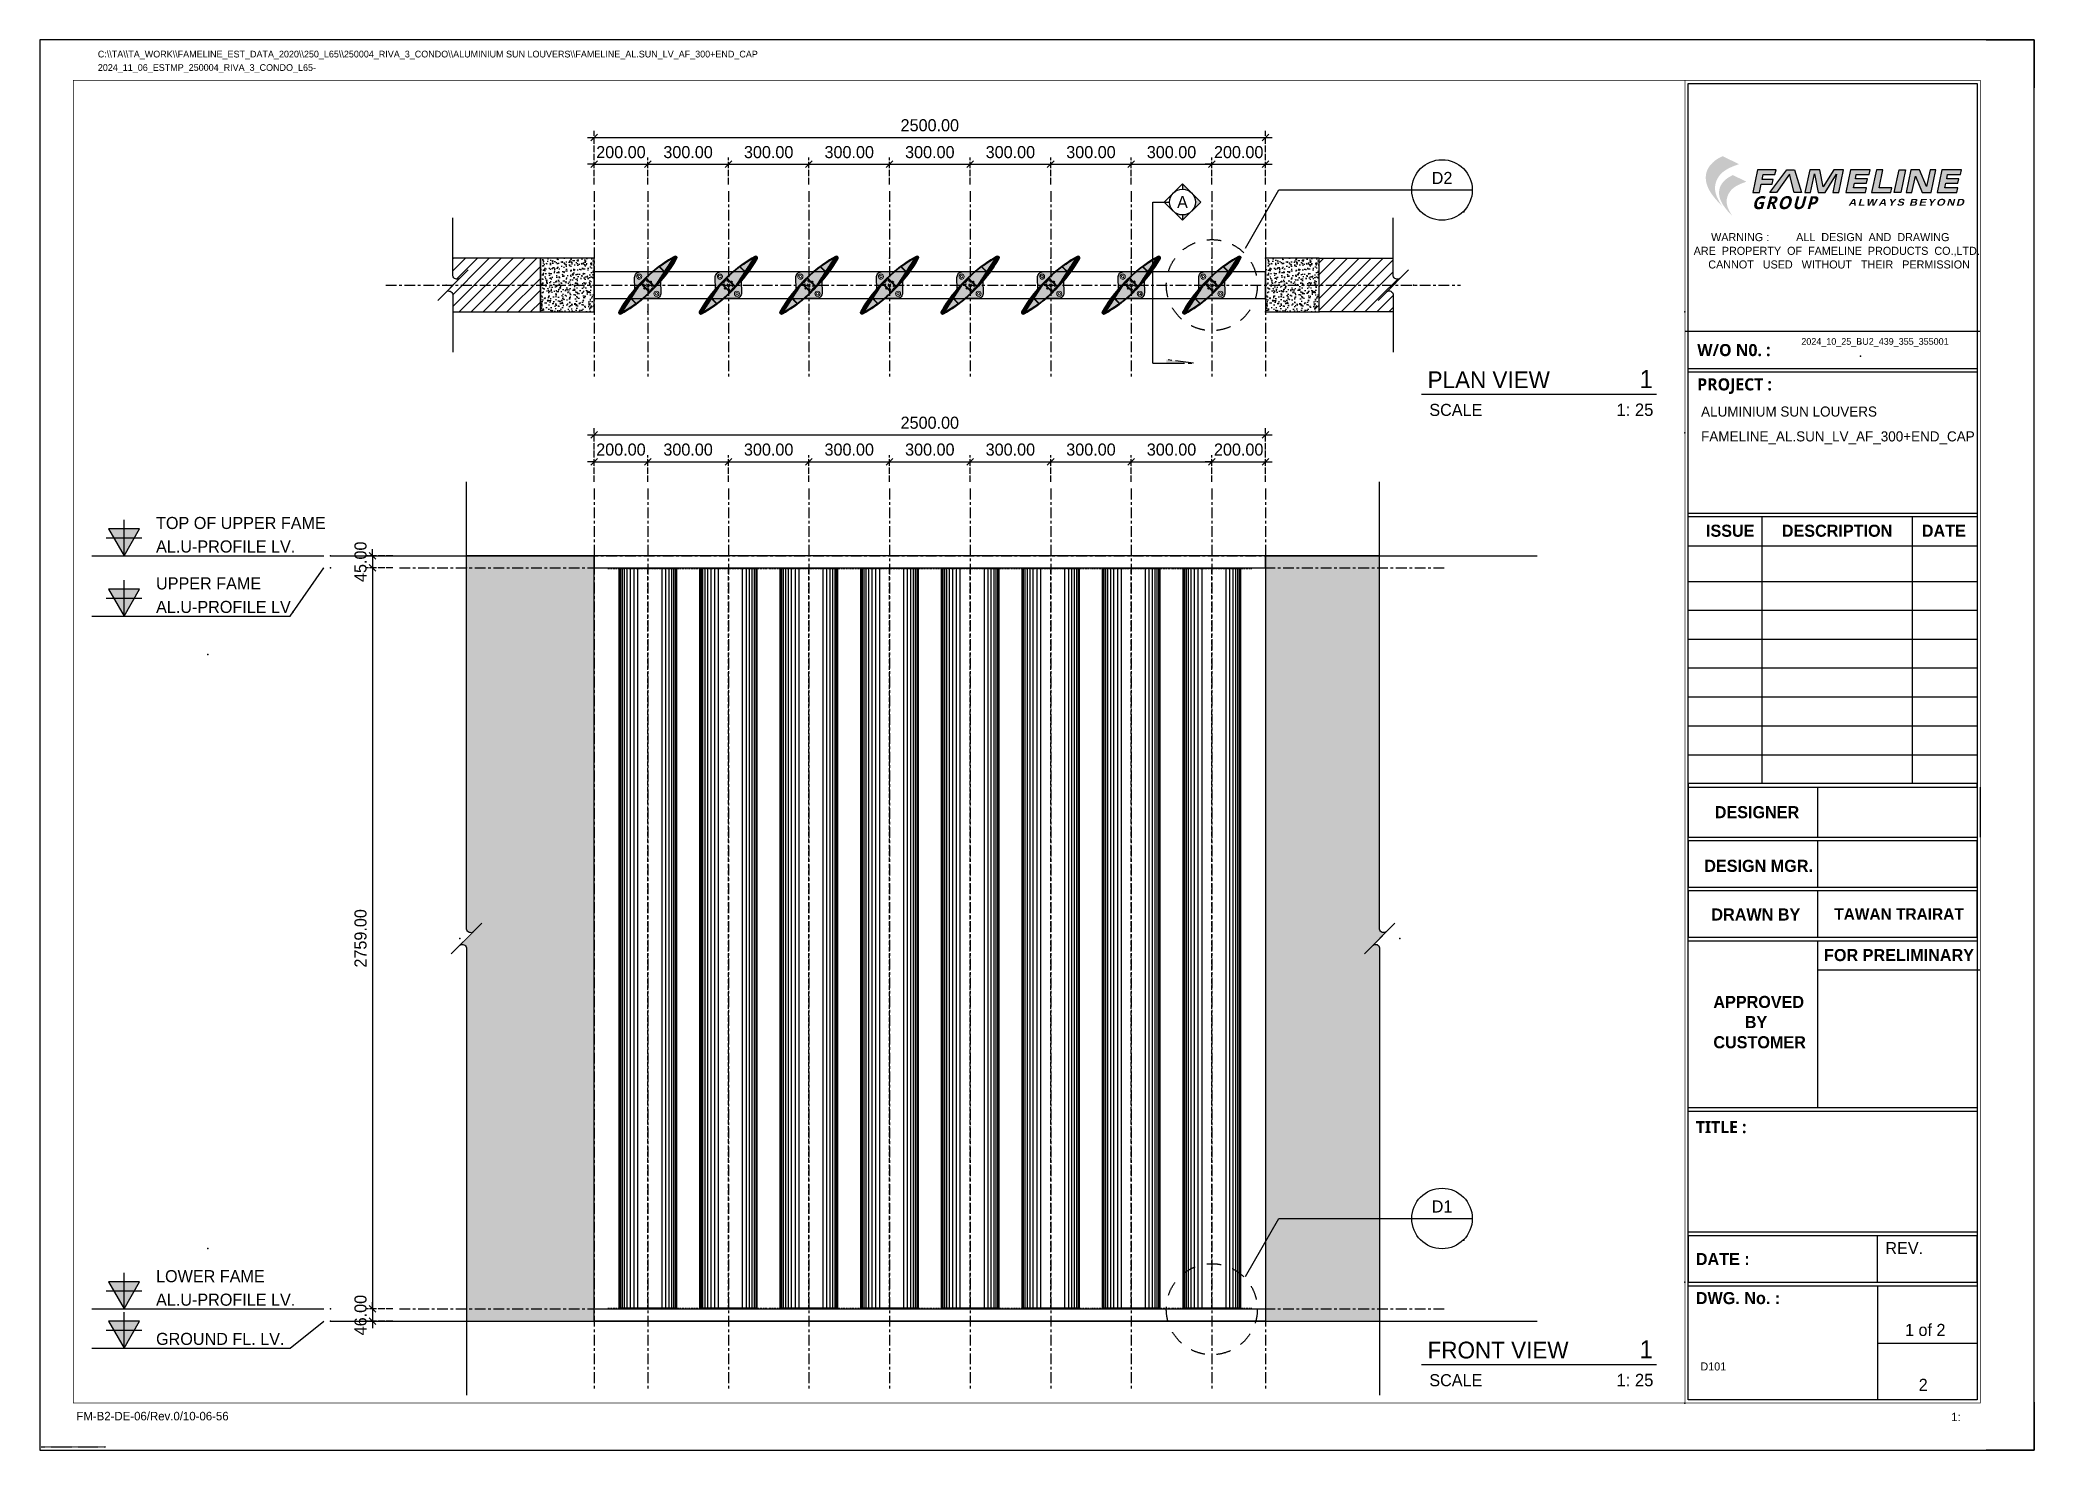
# Model space of a CAD drawing. Header units: millimetres. Extents: x -244126 to 368105, y -173968 to 259060.
# Drawn here: x -95051 to -87626, y 50301 to 55551 of the extents above; entities that cross this region are included whole.
import ezdxf
from ezdxf.enums import TextEntityAlignment as Align

# ---------------------------------------------------------------- set-up
doc = ezdxf.new("R2010")
doc.units = ezdxf.units.MM
doc.header["$MEASUREMENT"] = 0
for name, pattern in [('005_GG_TA_LINE', [13.75, 5, -1.25, 1.25, -1.25, 5]), ('ACAD_ISO04W100', [30, 24, -3, 0, -3]), ('BORDER2', [22.225, 6.35, -3.175, 6.35, -3.175, 0, -3.175]), ('CENTER', [2, 1.25, -0.25, 0.25, -0.25]), ('HIDDEN', [9.525, 6.35, -3.175]), ('TA_G_001.00_GG_TA_L_INE', [2.95, 1.1, -0.25, 0.25, -0.25, 1.1]), ('TA_GL_000.00010', [0.000275, 0.0001, -2.5e-05, 2.5e-05, -2.5e-05, 0.0001]), ('TA_GL_040.00000', [110, 40, -10, 10, -10, 40]), ('TA_HL_003.00000', [19.5, 10.65, -8.85]), ('TA_HL_015.00000', [97.5, 53.25, -44.25])]:
    doc.linetypes.add(name, pattern=pattern)
for name, color, linetype in [('000 - GRID', 8, 'CENTER'), ('000 - H A T C H', 8, 'Continuous'), ('000 - H I D D E N', 7, 'Continuous'), ('000 - L I N E 0.1', 1, 'Continuous'), ('000 - SYMBOL CON', 1, 'Continuous'), ('000 - T E X T', 4, 'Continuous'), ('000 - TITLEBLOCK', 4, 'Continuous'), ('000 - WIPEOUT', 250, 'Continuous'), ('001 - ASCESSORIES', 1, 'Continuous'), ('004 - CONCRETE', 5, 'Continuous'), ('004 - WALL', 3, 'Continuous'), ('A03_SUN LOUVER', 7, 'Continuous')]:
    doc.layers.add(name, color=color, linetype=linetype)
doc.styles.add('BROWALLIA', font='BrowalliaUPC.ttf')
doc.styles.add('century gothic111111', font='CordiaUPC.ttf')
doc.styles.add('Cetury Gothic', font='GOTHIC.TTF')
doc.styles.add('CORDIA', font='cordia.shx')
doc.styles.add('MtXpl_Century_Gothic', font='GOTHICB.TTF')
doc.styles.add('TA', font='Cordia New.ttf', dxfattribs={"height": 4.5})
doc.dimstyles.new('DIM E-E', dxfattribs={"dimscale": 2, "dimtxt": 0.18, "dimasz": 0.1, "dimexe": 0.1, "dimexo": 0.1, "dimgap": 0.09, "dimtad": 1, "dimtoh": 1, "dimzin": 0, "dimdsep": 46, "dimtxsty": 'CORDIA', "dimblk": 'OBLIQUE', "dimcen": 0.1, "dimdle": 0.1, "dimclrd": 40, "dimclre": 140, "dimclrt": 3, "dimadec": 0, "dimazin": 0, "dimtfac": 1, "dimtix": 1, "dimtmove": 2, "dimatfit": 3, "dimfxl": 1, "dimtolj": 1, "dimtzin": 0, "dimarcsym": 0})
pattern_1 = [(37.5, (-80913.91, 17939.62), (-1.574834, 48.170594), [0, -38, 0, -42.5, 0, -40.625]), (7.5, (-80913.91, 17939.62), (44.24442, 70.55365), [0, -20.5, 0, -34.25, 0, -13.125]), (327.5, (-80944.66, 17939.62), (77.853547, 0.141476), [0, -12.5, 0, -45, 0, -58.75]), (317.5, (-80944.66, 17939.62), (75.15317, 21.94189), [0, -6.25, 0, -29.5, 0, -33.75])]

msp = doc.modelspace()

# ---------------------------------------------------------------- blocks, each defined once
blk = doc.blocks.new('000 - ASSCESSORIES_FAMELINE_AL.END_CAP_FOR_AF_300_TOP_VIEW_PART_1_of_4')
at = {"layer": '000 - H A T C H'}
h = blk.add_hatch(color=250, dxfattribs=at)
edge = h.paths.add_edge_path()
edge.add_line((44.3, 23.3), (14.5, 54.7))
edge.add_arc((-0.3, 40.4), 20.6, 43.75725, 89.0908)
edge.add_line((0, 61), (0, 54.4))
edge.add_arc((0, 45), 9.4, -90, 90, ccw=False)
edge.add_line((0, 35.6), (0, 0))
edge.add_line((0, 0), (150, 0))
edge.add_arc((143.9, -0.1), 6.07, 0.54289, 74.97375)
edge.add_arc((0, -536.2), 561.2, 74.97303, 85.47596)
at = {"layer": '001 - ASCESSORIES', "color": 0}
blk.add_lwpolyline([(150, 0, 0.334046), (145.6, 5.8, 0.045886), (44.3, 23.3), (14.5, 54.7, 0.200426), (0, 61)], format="xyb", dxfattribs=at)
at = {"layer": '001 - ASCESSORIES', "color": 8, "linetype": 'Continuous', "lineweight": 15}
for radius in [9.4, 4.5]:
    blk.add_arc((0, 45), radius, 270, 90, dxfattribs=at)
blk = doc.blocks.new('000 - ASSCESSORIES_FAMELINE_AL.END_CAP_FOR_AF_300_TOP_VIEW')
at = {"layer": '001 - ASCESSORIES', "color": 0}
blk.add_point((0, 0), dxfattribs=at)
at = {"layer": '001 - ASCESSORIES', "color": 0, "xscale": -1}
blk.add_blockref('000 - ASSCESSORIES_FAMELINE_AL.END_CAP_FOR_AF_300_TOP_VIEW_PART_1_of_4', (0, 0), dxfattribs=at)
at = {"layer": '001 - ASCESSORIES', "color": 0, "rotation": 180}
blk.add_blockref('000 - ASSCESSORIES_FAMELINE_AL.END_CAP_FOR_AF_300_TOP_VIEW_PART_1_of_4', (0, 0), dxfattribs=at)
at = {"layer": '001 - ASCESSORIES', "color": 0}
blk.add_blockref('000 - ASSCESSORIES_FAMELINE_AL.END_CAP_FOR_AF_300_TOP_VIEW_PART_1_of_4', (0, 0), dxfattribs=at)
at = {"layer": '001 - ASCESSORIES', "color": 0, "xscale": -1, "rotation": 180}
blk.add_blockref('000 - ASSCESSORIES_FAMELINE_AL.END_CAP_FOR_AF_300_TOP_VIEW_PART_1_of_4', (0, 0), dxfattribs=at)
blk = doc.blocks.new('000 - FAMELINE_AL.SUN_LV_AF_300_CUT_VIEW_PART_1_of_2')
at = {"layer": '000 - H A T C H'}
h = blk.add_hatch(dxfattribs=at)
h.set_pattern_fill('ANSI32', color=256, scale=0.1)
h.set_pattern_definition([(45, (1e-07, 0), (-0.673519, 0.673519), []), (45, (0.449, 0), (-0.673519, 0.673519), [])])
edge = h.paths.add_edge_path()
edge.add_line((-12.7, -14.5), (-12.7, -23))
edge.add_arc((-12.4, -23), 0.3, 180, 268.72958)
edge.add_arc((0, 536.2), 559.6, 268.72958, 269.21129)
edge.add_arc((-7.7, -23.1), 0.2, 269.21129, 360)
edge.add_line((-7.5, -23.1), (-7.5, -21.3))
edge.add_arc((-7.3, -21.3), 0.2, 95, 180, ccw=False)
edge.add_line((-7.3, -21.1), (6.4, -19.9))
edge.add_line((6.4, -19.9), (7.6, -19.9))
edge.add_arc((7.6, -20.1), 0.2, 40.29714, 90, ccw=False)
edge.add_arc((7, -20.7), 1, -102.31057, 40.29714, ccw=False)
edge.add_line((6.8, -21.6), (6.5, -21.1))
edge.add_line((6.5, -21.1), (-5.4, -22.2))
edge.add_arc((-5.4, -22.8), 0.6, 91.24418, 271.00701)
edge.add_line((-5.4, -23.4), (-0.6, -23.8))
edge.add_arc((-0.6, -24.4), 0.6, -91.93688, 90, ccw=False)
edge.add_arc((0, 536.2), 561.2, 254.96712, 269.93667, ccw=False)
edge.add_arc((-144, 0), 6, 105.03288, 254.96712, ccw=False)
edge.add_arc((0, -536.2), 561.2, 90.03065, 105.03288, ccw=False)
edge.add_arc((-0.3, 24.7), 0.3, 0, 90.03065, ccw=False)
edge.add_line((0, 24.7), (0, 24.2))
edge.add_arc((0.6, 24.2), 0.6, 180, 264.91773)
edge.add_line((0.5, 23.6), (4.2, 23.3))
edge.add_arc((4.1, 22.8), 0.509, -85, 84.91773, ccw=False)
edge.add_line((4.2, 22.3), (-6.2, 21.4))
edge.add_arc((-6.2, 21.7), 0.3, 210, 275, ccw=False)
edge.add_line((-6.4, 21.5), (-7.4, 23.2))
edge.add_arc((-7.7, 23), 0.3, 30, 90.78708)
edge.add_arc((0, -536.2), 559.6, 90.78708, 91.27042)
edge.add_line((-12.4, 23.3), (-12.7, 14.5))
edge.add_arc((-12.4, 14.5), 0.3, 180, 270)
edge.add_line((-12.4, 14.2), (-7.8, 14.2))
edge.add_arc((-7.8, 14.1), 0.1, 0, 90, ccw=False)
edge.add_line((-7.7, 14.1), (-7.7, 12.8))
edge.add_arc((-7.8, 12.8), 0.1, -90, 0, ccw=False)
edge.add_line((-7.8, 12.7), (-12.4, 12.7))
edge.add_arc((-12.4, 12.4), 0.3, 90, 180)
edge.add_line((-12.7, 12.4), (-12.7, -12.4))
edge.add_arc((-12.4, -12.4), 0.3, 180, 270)
edge.add_line((-12.4, -12.7), (-7.8, -12.7))
edge.add_arc((-7.8, -12.8), 0.1, 0, 90, ccw=False)
edge.add_line((-7.7, -12.8), (-7.7, -14.1))
edge.add_arc((-7.8, -14.1), 0.1, -90, 0, ccw=False)
edge.add_line((-7.8, -14.2), (-12.4, -14.2))
edge.add_arc((-12.4, -14.5), 0.3, 90, 180)
edge = h.paths.add_edge_path(flags=16)
edge.add_arc((-78, 17.6), 0.3, 98.02064, 180)
edge.add_line((-78.3, 17.6), (-78.3, -17.6))
edge.add_arc((-78, -17.6), 0.3, 180, 261.97936)
edge.add_arc((0, 536.2), 559.6, 261.97936, 268.46314)
edge.add_arc((-15, -22.9), 0.3, 268.46314, 360)
edge.add_line((-14.7, -22.9), (-14.7, -3.2))
edge.add_arc((-15.7, -3.2), 1, 360, 475.37693)
edge.add_arc((-17.2, 0), 2.5, 217.83748, 295.37693, ccw=False)
edge.add_arc((-18.9, -1.3), 0.3, 120, 217.83748, ccw=False)
edge.add_line((-19.1, -1.1), (-18.9, -1))
edge.add_arc((-18.8, -1.2), 0.3, 38.62693, 120, ccw=False)
edge.add_arc((-17.2, 0), 1.7, 218.62693, 501.37307)
edge.add_arc((-18.8, 1.2), 0.3, 240, 321.37307, ccw=False)
edge.add_line((-18.9, 1), (-19.1, 1.1))
edge.add_arc((-18.9, 1.3), 0.3, 142.16252, 240, ccw=False)
edge.add_arc((-17.2, 0), 2.5, 64.62307, 142.16252, ccw=False)
edge.add_arc((-15.7, 3.2), 1, 244.62307, 360)
edge.add_line((-14.7, 3.2), (-14.7, 22.9))
edge.add_arc((-15, 22.9), 0.3, 0, 91.53686)
edge.add_arc((0, -536.2), 559.6, 91.53686, 98.02064)
edge = h.paths.add_edge_path(flags=16)
edge.add_arc((-141.9, -4), 1.11, 122.0267, 248.79289, ccw=False)
edge.add_arc((-143.4, -1.3), 2, 298.21283, 320.91528)
edge.add_arc((-142.1, -2.4), 0.2, 320.91528, 420)
edge.add_line((-142, -2.2), (-143.8, -1.2))
edge.add_arc((-145, 0), 1.7, 43.60896, 316.39104, ccw=False)
edge.add_line((-143.8, 1.2), (-142, 2.2))
edge.add_arc((-142.1, 2.4), 0.2, 300, 399.08472)
edge.add_arc((-143.4, 1.3), 2, 39.08472, 61.78717)
edge.add_arc((-141.9, 4), 1.11, 111.20711, 237.9733, ccw=False)
edge.add_arc((0, -536.2), 559.6, 98.23796, 104.73344, ccw=False)
edge.add_arc((-80.1, 17.3), 0.3, 0, 98.23796, ccw=False)
edge.add_line((-79.8, 17.3), (-79.8, -17.3))
edge.add_arc((-80.1, -17.3), 0.3, 261.76204, 360, ccw=False)
edge.add_arc((0, 536.2), 559.6, 255.26656, 261.76204, ccw=False)
blk.add_point((0, 0))
at = {"layer": 'A03_SUN LOUVER', "color": 0}
for points in [[(-12.7, -14.5), (-12.7, -23, 0.407734), (-12.4, -23.3, 0.002102), (-7.7, -23.3, 0.418251), (-7.5, -23.1), (-7.5, -21.3, -0.388879), (-7.3, -21.1), (6.4, -19.9), (7.6, -19.9, -0.220335), (7.7, -20, -0.717301), (6.8, -21.6), (6.5, -21.1), (-5.4, -22.2, 0.997932), (-5.4, -23.4), (-0.6, -23.8, -1.017047), (-0.6, -25, -0.06541), (-145.6, -5.8, -0.766871), (-145.6, 5.8, -0.065553), (-0.3, 25, -0.41437), (0, 24.7), (0, 24.2, 0.388466), (0.5, 23.6), (4.2, 23.3, -0.915671), (4.2, 22.3), (-6.2, 21.4, -0.291473), (-6.4, 21.5), (-7.4, 23.2, 0.271633), (-7.7, 23.3, 0.002109), (-12.4, 23.3), (-12.7, 14.5, 0.414214), (-12.4, 14.2), (-7.8, 14.2, -0.414214), (-7.7, 14.1), (-7.7, 12.8, -0.414214), (-7.8, 12.7), (-12.4, 12.7, 0.414214), (-12.7, 12.4), (-12.7, -12.4, 0.414214), (-12.4, -12.7), (-7.8, -12.7, -0.414214), (-7.7, -12.8), (-7.7, -14.1, -0.414214), (-7.8, -14.2), (-12.4, -14.2, 0.414214)], [(-142.3, -5, -0.617409), (-142.5, -3, 0.099383), (-141.9, -2.5, 0.461455), (-142, -2.2), (-143.8, -1.2, -2.499611), (-143.8, 1.2), (-142, 2.2, 0.461455), (-141.9, 2.5, 0.099383), (-142.5, 3, -0.617409), (-142.3, 5, -0.028349), (-80.2, 17.6, -0.456981), (-79.8, 17.3), (-79.8, -17.3, -0.456981), (-80.2, -17.6, -0.028349)], [(-78.1, 17.9, 0.373782), (-78.3, 17.6), (-78.3, -17.6, 0.373782), (-78.1, -17.9, 0.028298), (-15, -23.2, 0.422092), (-14.7, -22.9), (-14.7, -3.2, 0.55076), (-16.1, -2.3, -0.351859), (-19.2, -1.5, -0.45487), (-19.1, -1.1), (-18.9, -1, -0.37077), (-18.5, -1.1, 2.853402), (-18.5, 1.1, -0.37077), (-18.9, 1), (-19.1, 1.1, -0.45487), (-19.2, 1.5, -0.351859), (-16.1, 2.3, 0.55076), (-14.7, 3.2), (-14.7, 22.9, 0.422092), (-15, 23.2, 0.028298)]]:
    blk.add_lwpolyline(points, format="xyb", close=True, dxfattribs=at)
blk = doc.blocks.new('000 - FAMELINE_AL.SUN_LV_AF_300_CUT_VIEW')
at = {"layer": 'Defpoints', "color": 250}
for p, q in [((6.9, 0), (-6.9, 0)), ((0, 6.9), (0, -6.9))]:
    blk.add_line(p, q, dxfattribs=at)
at = {"layer": 'A03_SUN LOUVER', "color": 0}
blk.add_blockref('000 - FAMELINE_AL.SUN_LV_AF_300_CUT_VIEW_PART_1_of_2', (0, 0), dxfattribs=at)
at = {"layer": 'A03_SUN LOUVER', "color": 0, "rotation": 180}
blk.add_blockref('000 - FAMELINE_AL.SUN_LV_AF_300_CUT_VIEW_PART_1_of_2', (0, 0), dxfattribs=at)
blk = doc.blocks.new('*U1655')
at = {"layer": '001 - ASCESSORIES', "color": 0, "rotation": 45.00000000000006}
for p in [(-1050, 0), (-750, 0), (-450, 0), (-150, 0), (150, 0), (450, 0), (750, 0), (1050, 0)]:
    blk.add_blockref('000 - ASSCESSORIES_FAMELINE_AL.END_CAP_FOR_AF_300_TOP_VIEW', p, dxfattribs=at)
at = {"layer": 'A03_SUN LOUVER', "color": 3, "rotation": 45.00000000000006}
for p in [(-1050, 0), (-750, 0), (-450, 0), (-150, 0), (150, 0), (450, 0), (750, 0), (1050, 0)]:
    blk.add_blockref('000 - FAMELINE_AL.SUN_LV_AF_300_CUT_VIEW', p, dxfattribs=at)
blk = doc.blocks.new('*U1686')
at = {"color": 0}
blk.add_wipeout([(-107.8, 0), (107.8, 0), (107.8, 2753), (-107.8, 2753)], dxfattribs=at).dxf.layer = '000 - WIPEOUT'
at = {"layer": '000 - H I D D E N', "linetype": 'HIDDEN', "ltscale": 2.5}
blk.add_line((0, -29.2), (0, 2782.2), dxfattribs=at)
at = {"layer": '001 - ASCESSORIES', "color": 0}
for points in [[(-107.8, 2756), (107.8, 2756), (107.8, 2753), (-107.8, 2753)], [(-107.8, -3), (107.8, -3), (107.8, 0), (-107.8, 0)]]:
    blk.add_lwpolyline(points, close=True, dxfattribs=at)
at = {"layer": 'A03_SUN LOUVER', "color": 8}
for p, q in [((-105.8, 2753), (-105.8, 0)), ((-101.8, 2753), (-101.8, 0)), ((-95.8, 2753), (-95.8, 0)), ((-87.8, 2753), (-87.8, 0)), ((-77.8, 2753), (-77.8, 0)), ((-65.8, 2753), (-65.8, 0)), ((-51.8, 2753), (-51.8, 0)), ((-37.8, 2753), (-37.8, 0)), ((51.8, 2753), (51.8, 0)), ((65.8, 2753), (65.8, 0)), ((77.8, 2753), (77.8, 0)), ((87.8, 2753), (87.8, 0)), ((95.8, 2753), (95.8, 0)), ((101.8, 2753), (101.8, 0)), ((105.8, 2753), (105.8, 0))]:
    blk.add_line(p, q, dxfattribs=at)
at = {"layer": 'A03_SUN LOUVER', "color": 0}
blk.add_lwpolyline([(-107.8, 0), (107.8, 0), (107.8, 2753), (-107.8, 2753)], close=True, dxfattribs=at)
at = {"layer": 'Defpoints', "color": 250, "linetype": 'HIDDEN'}
for p, q in [((-148.4, 2753), (148.4, 2753)), ((-148.4, 0), (148.4, 0))]:
    blk.add_line(p, q, dxfattribs=at)
blk = doc.blocks.new('*U4340')
at = {"color": 3}
blk.add_blockref('*U1686', (-1050, 0), dxfattribs=at)
blk.add_blockref('*U1686', (-750, 0), dxfattribs=at)
blk.add_blockref('*U1686', (-450, 0), dxfattribs=at)
blk.add_blockref('*U1686', (-150, 0), dxfattribs=at)
blk.add_blockref('*U1686', (150, 0), dxfattribs=at)
blk.add_blockref('*U1686', (450, 0), dxfattribs=at)
blk.add_blockref('*U1686', (750, 0), dxfattribs=at)
blk.add_blockref('*U1686', (1050, 0), dxfattribs=at)
blk = doc.blocks.new('*U1642')
at = {"color": 3}
blk.add_wipeout([(1.38, 3.01), (1.18, 2.93), (1.03, 2.8), (0.92, 2.62), (0.87, 2.42), (0.89, 2.22), (0.97, 2.03), (-0.97, 3.97), (-0.89, 3.79), (-0.87, 3.58), (-0.91, 3.38), (-1.02, 3.21), (-1.18, 3.08), (-1.37, 3.01), (-68, 3.02), (-68, -0.38), (68, -0.39), (68, 3.01)], dxfattribs=at).dxf.layer = '000 - WIPEOUT'
at = {"color": 250}
blk.add_lwpolyline([(68, 3.01), (68, 3.01)], dxfattribs=at)
at = {"color": 3}
blk.add_point((0, 0), dxfattribs=at)
at = {"layer": '000 - SYMBOL CON', "color": 0}
for p, q in [((-1.37, 3.01), (-68, 3.02)), ((1.38, 3.01), (68, 3.01))]:
    blk.add_line(p, q, dxfattribs=at)
at = {"layer": '000 - SYMBOL CON', "color": 0, "extrusion": (0, 0, -1)}
blk.add_line((2.27, 0.74), (-2.27, 5.27), dxfattribs=at)
for centre, radius, start, end in [((1.5, 3.63), 0.634, 146.7272, 258.2728), ((-1.51, 2.38), 0.638, 326.68, 78.0794)]:
    blk.add_arc(centre, radius, start, end, dxfattribs=at)
blk = doc.blocks.new('*U1641')
at = {"color": 3}
blk.add_wipeout([(1.38, 1.01), (1.18, 0.93), (1.03, 0.8), (0.92, 0.62), (0.87, 0.42), (0.89, 0.22), (0.97, 0.03), (-0.97, 1.97), (-0.89, 1.79), (-0.87, 1.58), (-0.91, 1.38), (-1.02, 1.21), (-1.18, 1.08), (-1.37, 1.01), (-68, 1.02), (-68, -2.38), (68, -2.39), (68, 1.01)], dxfattribs=at).dxf.layer = '000 - WIPEOUT'
at = {"color": 250}
blk.add_lwpolyline([(68, 1.01), (68, 1.01)], dxfattribs=at)
at = {"color": 3}
blk.add_point((0, 0), dxfattribs=at)
at = {"layer": '000 - SYMBOL CON', "color": 0, "extrusion": (0, 0, -1)}
blk.add_line((2.27, -1.26), (-2.27, 3.27), dxfattribs=at)
at = {"layer": '000 - SYMBOL CON', "color": 0}
for p, q in [((-1.37, 1.01), (-68, 1.02)), ((1.38, 1.01), (68, 1.01))]:
    blk.add_line(p, q, dxfattribs=at)
at = {"layer": '000 - SYMBOL CON', "color": 0, "extrusion": (0, 0, -1)}
for centre, radius, start, end in [((1.5, 1.63), 0.634, 146.7272, 258.2728), ((-1.51, 0.38), 0.638, 326.68, 78.0794)]:
    blk.add_arc(centre, radius, start, end, dxfattribs=at)
blk = doc.blocks.new('*U1644')
at = {"color": 3}
blk.add_wipeout([(1.38, 3.01), (1.18, 2.93), (1.03, 2.8), (0.92, 2.62), (0.87, 2.42), (0.89, 2.22), (0.97, 2.03), (-0.97, 3.97), (-0.89, 3.79), (-0.87, 3.58), (-0.91, 3.38), (-1.02, 3.21), (-1.18, 3.08), (-1.37, 3.01), (-10, 3.01), (-10, -0.39), (10, -0.39), (10, 3.01)], dxfattribs=at).dxf.layer = '000 - WIPEOUT'
at = {"color": 250}
blk.add_lwpolyline([(10, 3.01), (10, 3.01)], dxfattribs=at)
at = {"color": 3}
blk.add_point((0, 0), dxfattribs=at)
at = {"layer": '000 - SYMBOL CON', "color": 0}
for p, q in [((-1.37, 3.01), (-10, 3.01)), ((1.38, 3.01), (10, 3.01))]:
    blk.add_line(p, q, dxfattribs=at)
at = {"layer": '000 - SYMBOL CON', "color": 0, "extrusion": (0, 0, -1)}
blk.add_line((2.27, 0.74), (-2.27, 5.27), dxfattribs=at)
for centre, radius, start, end in [((1.5, 3.63), 0.634, 146.7272, 258.2728), ((-1.51, 2.38), 0.638, 326.68, 78.0794)]:
    blk.add_arc(centre, radius, start, end, dxfattribs=at)
blk = doc.blocks.new('*U1643')
at = {"color": 3}
blk.add_wipeout([(1.38, 1.01), (1.18, 0.93), (1.03, 0.8), (0.92, 0.62), (0.87, 0.42), (0.89, 0.22), (0.97, 0.03), (-0.97, 1.97), (-0.89, 1.79), (-0.87, 1.58), (-0.91, 1.38), (-1.02, 1.21), (-1.18, 1.08), (-1.37, 1.01), (-10, 1.01), (-10, -2.39), (10, -2.39), (10, 1.01)], dxfattribs=at).dxf.layer = '000 - WIPEOUT'
at = {"color": 250}
blk.add_lwpolyline([(10, 1.01), (10, 1.01)], dxfattribs=at)
at = {"color": 3}
blk.add_point((0, 0), dxfattribs=at)
at = {"layer": '000 - SYMBOL CON', "color": 0, "extrusion": (0, 0, -1)}
blk.add_line((2.27, -1.26), (-2.27, 3.27), dxfattribs=at)
at = {"layer": '000 - SYMBOL CON', "color": 0}
for p, q in [((-1.37, 1.01), (-10, 1.01)), ((1.38, 1.01), (10, 1.01))]:
    blk.add_line(p, q, dxfattribs=at)
at = {"layer": '000 - SYMBOL CON', "color": 0, "extrusion": (0, 0, -1)}
for centre, radius, start, end in [((1.5, 1.63), 0.634, 146.7272, 258.2728), ((-1.51, 0.38), 0.638, 326.68, 78.0794)]:
    blk.add_arc(centre, radius, start, end, dxfattribs=at)
blk = doc.blocks.new('*U1776')
at = {"color": 0}
blk.add_wipeout([(2500, -22.5), (0, -22.5), (0, 22.5), (2500, 22.5)], dxfattribs=at).dxf.layer = '001 - ASCESSORIES'
at = {"layer": '001 - ASCESSORIES', "color": 0}
blk.add_lwpolyline([(2500, -22.5), (0, -22.5), (0, 22.5), (2500, 22.5)], close=True, dxfattribs=at)
blk = doc.blocks.new('*U1777')
at = {"color": 0}
blk.add_wipeout([(0, 50), (0, -50), (2500, -50), (2500, 50)], dxfattribs=at).dxf.layer = '001 - ASCESSORIES'
at = {"layer": '001 - ASCESSORIES', "color": 0}
blk.add_lwpolyline([(0, 50), (0, -50), (2500, -50), (2500, 50)], close=True, dxfattribs=at)
blk = doc.blocks.new('*U1656')
at = {"color": 3}
blk.add_point((0, -200), dxfattribs=at)
at = {"layer": '000 - GRID', "color": 0, "linetype": 'ByBlock'}
blk.add_line((0, 250), (0, -450), dxfattribs=at)
at = {"layer": '000 - GRID', "color": 0}
blk.add_point((0, 0), dxfattribs=at)
at = {"style": 'TA', "flags": 1}
blk.add_attdef('LOCATION', (6, 6), '', height=4.5, dxfattribs=at)
blk = doc.blocks.new('*U1657')
at = {"color": 3}
blk.add_point((0, -3501.4), dxfattribs=at)
at = {"layer": '000 - GRID', "color": 0, "linetype": 'ByBlock'}
blk.add_line((0, 250), (0, -3751.4), dxfattribs=at)
at = {"layer": '000 - GRID', "color": 0}
blk.add_point((0, 0), dxfattribs=at)
at = {"style": 'TA', "flags": 1}
blk.add_attdef('LOCATION', (6, 6), '', height=4.5, dxfattribs=at)
blk = doc.blocks.new('_Oblique')
at = {"color": 0, "linetype": 'ByBlock', "lineweight": -2}
blk.add_line((-0.5, -0.5), (0.5, 0.5), dxfattribs=at)
blk = doc.blocks.new('*D1879')
at = {"color": 140, "linetype": 'ACAD_ISO04W100', "lineweight": -2, "transparency": 16777216}
for p, q in [((-92987.7, 55012.6), (-92987.7, 55112.6)), ((-92787.7, 55012.6), (-92787.7, 55112.6))]:
    blk.add_line(p, q, dxfattribs=at)
at = {"color": 40, "lineweight": -2, "transparency": 16777216}
for p, q in [((-92987.7, 55087.6), (-93012.7, 55087.6)), ((-92987.7, 55087.6), (-92787.7, 55087.6)), ((-92787.7, 55087.6), (-92762.7, 55087.6))]:
    blk.add_line(p, q, dxfattribs=at)
at = {"layer": 'Defpoints', "color": 0, "transparency": 16777216}
for p in [(-92787.7, 55087.6), (-92987.7, 54987.6), (-92787.7, 54987.6)]:
    blk.add_point(p, dxfattribs=at)
at = {"color": 40, "lineweight": -2, "transparency": 16777216, "xscale": 25, "yscale": 25, "zscale": 25}
blk.add_blockref('_Oblique', (-92987.7, 55087.6), dxfattribs=at)
at = {"color": 40, "lineweight": -2, "transparency": 16777216, "xscale": 25, "yscale": 25, "zscale": 25, "rotation": 180}
blk.add_blockref('_Oblique', (-92787.7, 55087.6), dxfattribs=at)
at = {"color": 3, "transparency": 16777216, "insert": (-92887.7, 55132.6), "char_height": 45, "attachment_point": 5, "style": 'CORDIA'}
blk.add_mtext('\\A1;200.00', dxfattribs=at)
blk = doc.blocks.new('*D1880')
at = {"color": 140, "linetype": 'ACAD_ISO04W100', "lineweight": -2, "transparency": 16777216}
for p, q in [((-92787.7, 55012.6), (-92787.7, 55112.6)), ((-92487.7, 55012.6), (-92487.7, 55112.6))]:
    blk.add_line(p, q, dxfattribs=at)
at = {"color": 40, "lineweight": -2, "transparency": 16777216}
blk.add_line((-92812.7, 55087.6), (-92462.7, 55087.6), dxfattribs=at)
at = {"layer": 'Defpoints', "color": 0, "transparency": 16777216}
for p in [(-92487.7, 55087.6), (-92787.7, 54987.6), (-92487.7, 54987.6)]:
    blk.add_point(p, dxfattribs=at)
at = {"color": 40, "lineweight": -2, "transparency": 16777216, "xscale": 25, "yscale": 25, "zscale": 25, "rotation": 180}
blk.add_blockref('_Oblique', (-92787.7, 55087.6), dxfattribs=at)
at = {"color": 40, "lineweight": -2, "transparency": 16777216, "xscale": 25, "yscale": 25, "zscale": 25}
blk.add_blockref('_Oblique', (-92487.7, 55087.6), dxfattribs=at)
at = {"color": 3, "transparency": 16777216, "insert": (-92637.7, 55132.6), "char_height": 45, "attachment_point": 5, "style": 'CORDIA'}
blk.add_mtext('\\A1;300.00', dxfattribs=at)
blk = doc.blocks.new('*D1881')
at = {"color": 140, "linetype": 'ACAD_ISO04W100', "lineweight": -2, "transparency": 16777216}
for p, q in [((-92487.7, 55012.6), (-92487.7, 55112.6)), ((-92187.7, 55012.6), (-92187.7, 55112.6))]:
    blk.add_line(p, q, dxfattribs=at)
at = {"color": 40, "lineweight": -2, "transparency": 16777216}
blk.add_line((-92512.7, 55087.6), (-92162.7, 55087.6), dxfattribs=at)
at = {"layer": 'Defpoints', "color": 0, "transparency": 16777216}
for p in [(-92187.7, 55087.6), (-92487.7, 54987.6), (-92187.7, 54987.6)]:
    blk.add_point(p, dxfattribs=at)
at = {"color": 40, "lineweight": -2, "transparency": 16777216, "xscale": 25, "yscale": 25, "zscale": 25, "rotation": 180}
blk.add_blockref('_Oblique', (-92487.7, 55087.6), dxfattribs=at)
at = {"color": 40, "lineweight": -2, "transparency": 16777216, "xscale": 25, "yscale": 25, "zscale": 25}
blk.add_blockref('_Oblique', (-92187.7, 55087.6), dxfattribs=at)
at = {"color": 3, "transparency": 16777216, "insert": (-92337.7, 55132.6), "char_height": 45, "attachment_point": 5, "style": 'CORDIA'}
blk.add_mtext('\\A1;300.00', dxfattribs=at)
blk = doc.blocks.new('*D1882')
at = {"color": 140, "linetype": 'ACAD_ISO04W100', "lineweight": -2, "transparency": 16777216}
for p, q in [((-92187.7, 55012.6), (-92187.7, 55112.6)), ((-91887.7, 55012.6), (-91887.7, 55112.6))]:
    blk.add_line(p, q, dxfattribs=at)
at = {"color": 40, "lineweight": -2, "transparency": 16777216}
blk.add_line((-92212.7, 55087.6), (-91862.7, 55087.6), dxfattribs=at)
at = {"layer": 'Defpoints', "color": 0, "transparency": 16777216}
for p in [(-91887.7, 55087.6), (-92187.7, 54987.6), (-91887.7, 54987.6)]:
    blk.add_point(p, dxfattribs=at)
at = {"color": 40, "lineweight": -2, "transparency": 16777216, "xscale": 25, "yscale": 25, "zscale": 25, "rotation": 180}
blk.add_blockref('_Oblique', (-92187.7, 55087.6), dxfattribs=at)
at = {"color": 40, "lineweight": -2, "transparency": 16777216, "xscale": 25, "yscale": 25, "zscale": 25}
blk.add_blockref('_Oblique', (-91887.7, 55087.6), dxfattribs=at)
at = {"color": 3, "transparency": 16777216, "insert": (-92037.7, 55132.6), "char_height": 45, "attachment_point": 5, "style": 'CORDIA'}
blk.add_mtext('\\A1;300.00', dxfattribs=at)
blk = doc.blocks.new('*D1883')
at = {"color": 140, "linetype": 'ACAD_ISO04W100', "lineweight": -2, "transparency": 16777216}
for p, q in [((-91887.7, 55012.6), (-91887.7, 55112.6)), ((-91587.7, 55012.6), (-91587.7, 55112.6))]:
    blk.add_line(p, q, dxfattribs=at)
at = {"color": 40, "lineweight": -2, "transparency": 16777216}
blk.add_line((-91912.7, 55087.6), (-91562.7, 55087.6), dxfattribs=at)
at = {"layer": 'Defpoints', "color": 0, "transparency": 16777216}
for p in [(-91587.7, 55087.6), (-91887.7, 54987.6), (-91587.7, 54987.6)]:
    blk.add_point(p, dxfattribs=at)
at = {"color": 40, "lineweight": -2, "transparency": 16777216, "xscale": 25, "yscale": 25, "zscale": 25, "rotation": 180}
blk.add_blockref('_Oblique', (-91887.7, 55087.6), dxfattribs=at)
at = {"color": 40, "lineweight": -2, "transparency": 16777216, "xscale": 25, "yscale": 25, "zscale": 25}
blk.add_blockref('_Oblique', (-91587.7, 55087.6), dxfattribs=at)
at = {"color": 3, "transparency": 16777216, "insert": (-91737.7, 55132.6), "char_height": 45, "attachment_point": 5, "style": 'CORDIA'}
blk.add_mtext('\\A1;300.00', dxfattribs=at)
blk = doc.blocks.new('*D1884')
at = {"color": 140, "linetype": 'ACAD_ISO04W100', "lineweight": -2, "transparency": 16777216}
for p, q in [((-91587.7, 55012.6), (-91587.7, 55112.6)), ((-91287.7, 55012.6), (-91287.7, 55112.6))]:
    blk.add_line(p, q, dxfattribs=at)
at = {"color": 40, "lineweight": -2, "transparency": 16777216}
blk.add_line((-91612.7, 55087.6), (-91262.7, 55087.6), dxfattribs=at)
at = {"layer": 'Defpoints', "color": 0, "transparency": 16777216}
for p in [(-91287.7, 55087.6), (-91587.7, 54987.6), (-91287.7, 54987.6)]:
    blk.add_point(p, dxfattribs=at)
at = {"color": 40, "lineweight": -2, "transparency": 16777216, "xscale": 25, "yscale": 25, "zscale": 25, "rotation": 180}
blk.add_blockref('_Oblique', (-91587.7, 55087.6), dxfattribs=at)
at = {"color": 40, "lineweight": -2, "transparency": 16777216, "xscale": 25, "yscale": 25, "zscale": 25}
blk.add_blockref('_Oblique', (-91287.7, 55087.6), dxfattribs=at)
at = {"color": 3, "transparency": 16777216, "insert": (-91437.7, 55132.6), "char_height": 45, "attachment_point": 5, "style": 'CORDIA'}
blk.add_mtext('\\A1;300.00', dxfattribs=at)
blk = doc.blocks.new('*D1895')
at = {"color": 140, "linetype": 'ACAD_ISO04W100', "lineweight": -2, "transparency": 16777216}
for p, q in [((-91287.7, 55012.6), (-91287.7, 55112.6)), ((-90987.7, 55012.6), (-90987.7, 55112.6))]:
    blk.add_line(p, q, dxfattribs=at)
at = {"color": 40, "lineweight": -2, "transparency": 16777216}
blk.add_line((-91312.7, 55087.6), (-90962.7, 55087.6), dxfattribs=at)
at = {"layer": 'Defpoints', "color": 0, "transparency": 16777216}
for p in [(-90987.7, 55087.6), (-91287.7, 54987.6), (-90987.7, 54987.6)]:
    blk.add_point(p, dxfattribs=at)
at = {"color": 40, "lineweight": -2, "transparency": 16777216, "xscale": 25, "yscale": 25, "zscale": 25, "rotation": 180}
blk.add_blockref('_Oblique', (-91287.7, 55087.6), dxfattribs=at)
at = {"color": 40, "lineweight": -2, "transparency": 16777216, "xscale": 25, "yscale": 25, "zscale": 25}
blk.add_blockref('_Oblique', (-90987.7, 55087.6), dxfattribs=at)
at = {"color": 3, "transparency": 16777216, "insert": (-91137.7, 55132.6), "char_height": 45, "attachment_point": 5, "style": 'CORDIA'}
blk.add_mtext('\\A1;300.00', dxfattribs=at)
blk = doc.blocks.new('*D1896')
at = {"color": 140, "linetype": 'ACAD_ISO04W100', "lineweight": -2, "transparency": 16777216}
for p, q in [((-90987.7, 55012.6), (-90987.7, 55112.6)), ((-90687.7, 55012.6), (-90687.7, 55112.6))]:
    blk.add_line(p, q, dxfattribs=at)
at = {"color": 40, "lineweight": -2, "transparency": 16777216}
blk.add_line((-91012.7, 55087.6), (-90662.7, 55087.6), dxfattribs=at)
at = {"layer": 'Defpoints', "color": 0, "transparency": 16777216}
for p in [(-90687.7, 55087.6), (-90987.7, 54987.6), (-90687.7, 54987.6)]:
    blk.add_point(p, dxfattribs=at)
at = {"color": 40, "lineweight": -2, "transparency": 16777216, "xscale": 25, "yscale": 25, "zscale": 25, "rotation": 180}
blk.add_blockref('_Oblique', (-90987.7, 55087.6), dxfattribs=at)
at = {"color": 40, "lineweight": -2, "transparency": 16777216, "xscale": 25, "yscale": 25, "zscale": 25}
blk.add_blockref('_Oblique', (-90687.7, 55087.6), dxfattribs=at)
at = {"color": 3, "transparency": 16777216, "insert": (-90837.7, 55132.6), "char_height": 45, "attachment_point": 5, "style": 'CORDIA'}
blk.add_mtext('\\A1;300.00', dxfattribs=at)
blk = doc.blocks.new('*D1897')
at = {"color": 140, "linetype": 'ACAD_ISO04W100', "lineweight": -2, "transparency": 16777216}
for p, q in [((-90687.7, 55012.6), (-90687.7, 55112.6)), ((-90487.7, 55012.6), (-90487.7, 55112.6))]:
    blk.add_line(p, q, dxfattribs=at)
at = {"color": 40, "lineweight": -2, "transparency": 16777216}
for p, q in [((-90687.7, 55087.6), (-90712.7, 55087.6)), ((-90687.7, 55087.6), (-90487.7, 55087.6)), ((-90487.7, 55087.6), (-90462.7, 55087.6))]:
    blk.add_line(p, q, dxfattribs=at)
at = {"layer": 'Defpoints', "color": 0, "transparency": 16777216}
for p in [(-90487.7, 55087.6), (-90687.7, 54987.6), (-90487.7, 54987.6)]:
    blk.add_point(p, dxfattribs=at)
at = {"color": 40, "lineweight": -2, "transparency": 16777216, "xscale": 25, "yscale": 25, "zscale": 25}
blk.add_blockref('_Oblique', (-90687.7, 55087.6), dxfattribs=at)
at = {"color": 40, "lineweight": -2, "transparency": 16777216, "xscale": 25, "yscale": 25, "zscale": 25, "rotation": 180}
blk.add_blockref('_Oblique', (-90487.7, 55087.6), dxfattribs=at)
at = {"color": 3, "transparency": 16777216, "insert": (-90587.7, 55132.6), "char_height": 45, "attachment_point": 5, "style": 'CORDIA'}
blk.add_mtext('\\A1;200.00', dxfattribs=at)
blk = doc.blocks.new('*D1898')
at = {"color": 40, "lineweight": -2, "transparency": 16777216}
blk.add_line((-93012.7, 55187.6), (-90462.7, 55187.6), dxfattribs=at)
at = {"color": 140, "linetype": 'ACAD_ISO04W100', "lineweight": -2, "transparency": 16777216}
for p, q in [((-92987.7, 55012.6), (-92987.7, 55212.6)), ((-90487.7, 55012.6), (-90487.7, 55212.6))]:
    blk.add_line(p, q, dxfattribs=at)
at = {"layer": 'Defpoints', "color": 0, "transparency": 16777216}
for p in [(-90487.7, 55187.6), (-92987.7, 54987.6), (-90487.7, 54987.6)]:
    blk.add_point(p, dxfattribs=at)
at = {"color": 40, "lineweight": -2, "transparency": 16777216, "xscale": 25, "yscale": 25, "zscale": 25, "rotation": 180}
blk.add_blockref('_Oblique', (-92987.7, 55187.6), dxfattribs=at)
at = {"color": 40, "lineweight": -2, "transparency": 16777216, "xscale": 25, "yscale": 25, "zscale": 25}
blk.add_blockref('_Oblique', (-90487.7, 55187.6), dxfattribs=at)
at = {"color": 3, "transparency": 16777216, "insert": (-91737.7, 55232.6), "char_height": 45, "attachment_point": 5, "style": 'CORDIA'}
blk.add_mtext('\\A1;2500.00', dxfattribs=at)
blk = doc.blocks.new('*U1658')
at = {"color": 3}
blk.add_point((0, -2850), dxfattribs=at)
at = {"layer": '000 - GRID', "color": 0, "linetype": 'ByBlock'}
blk.add_line((0, 250), (0, -3100), dxfattribs=at)
at = {"layer": '000 - GRID', "color": 0}
blk.add_point((0, 0), dxfattribs=at)
at = {"style": 'TA', "flags": 1}
blk.add_attdef('LOCATION', (6, 6), '', height=4.5, dxfattribs=at)
blk = doc.blocks.new('*D1885')
at = {"color": 40, "lineweight": -2, "transparency": 16777216}
for p, q in [((-92987.7, 53980.2), (-93012.7, 53980.2)), ((-92987.7, 53980.2), (-92787.7, 53980.2)), ((-92787.7, 53980.2), (-92762.7, 53980.2))]:
    blk.add_line(p, q, dxfattribs=at)
at = {"color": 140, "linetype": 'ACAD_ISO04W100', "lineweight": -2, "transparency": 16777216}
for p, q in [((-92987.7, 53905.2), (-92987.7, 54005.2)), ((-92787.7, 53905.2), (-92787.7, 54005.2))]:
    blk.add_line(p, q, dxfattribs=at)
at = {"layer": 'Defpoints', "color": 0, "transparency": 16777216}
for p in [(-92787.7, 53980.2), (-92987.7, 53880.2), (-92787.7, 53880.2)]:
    blk.add_point(p, dxfattribs=at)
at = {"color": 40, "lineweight": -2, "transparency": 16777216, "xscale": 25, "yscale": 25, "zscale": 25}
blk.add_blockref('_Oblique', (-92987.7, 53980.2), dxfattribs=at)
at = {"color": 40, "lineweight": -2, "transparency": 16777216, "xscale": 25, "yscale": 25, "zscale": 25, "rotation": 180}
blk.add_blockref('_Oblique', (-92787.7, 53980.2), dxfattribs=at)
at = {"color": 3, "transparency": 16777216, "insert": (-92887.7, 54025.2), "char_height": 45, "attachment_point": 5, "style": 'CORDIA'}
blk.add_mtext('\\A1;200.00', dxfattribs=at)
blk = doc.blocks.new('*D1886')
at = {"color": 40, "lineweight": -2, "transparency": 16777216}
blk.add_line((-92812.7, 53980.2), (-92462.7, 53980.2), dxfattribs=at)
at = {"color": 140, "linetype": 'ACAD_ISO04W100', "lineweight": -2, "transparency": 16777216}
for p, q in [((-92787.7, 53905.2), (-92787.7, 54005.2)), ((-92487.7, 53905.2), (-92487.7, 54005.2))]:
    blk.add_line(p, q, dxfattribs=at)
at = {"layer": 'Defpoints', "color": 0, "transparency": 16777216}
for p in [(-92487.7, 53980.2), (-92787.7, 53880.2), (-92487.7, 53880.2)]:
    blk.add_point(p, dxfattribs=at)
at = {"color": 40, "lineweight": -2, "transparency": 16777216, "xscale": 25, "yscale": 25, "zscale": 25, "rotation": 180}
blk.add_blockref('_Oblique', (-92787.7, 53980.2), dxfattribs=at)
at = {"color": 40, "lineweight": -2, "transparency": 16777216, "xscale": 25, "yscale": 25, "zscale": 25}
blk.add_blockref('_Oblique', (-92487.7, 53980.2), dxfattribs=at)
at = {"color": 3, "transparency": 16777216, "insert": (-92637.7, 54025.2), "char_height": 45, "attachment_point": 5, "style": 'CORDIA'}
blk.add_mtext('\\A1;300.00', dxfattribs=at)
blk = doc.blocks.new('*D1887')
at = {"color": 40, "lineweight": -2, "transparency": 16777216}
blk.add_line((-92512.7, 53980.2), (-92162.7, 53980.2), dxfattribs=at)
at = {"color": 140, "linetype": 'ACAD_ISO04W100', "lineweight": -2, "transparency": 16777216}
for p, q in [((-92487.7, 53905.2), (-92487.7, 54005.2)), ((-92187.7, 53905.2), (-92187.7, 54005.2))]:
    blk.add_line(p, q, dxfattribs=at)
at = {"layer": 'Defpoints', "color": 0, "transparency": 16777216}
for p in [(-92187.7, 53980.2), (-92487.7, 53880.2), (-92187.7, 53880.2)]:
    blk.add_point(p, dxfattribs=at)
at = {"color": 40, "lineweight": -2, "transparency": 16777216, "xscale": 25, "yscale": 25, "zscale": 25, "rotation": 180}
blk.add_blockref('_Oblique', (-92487.7, 53980.2), dxfattribs=at)
at = {"color": 40, "lineweight": -2, "transparency": 16777216, "xscale": 25, "yscale": 25, "zscale": 25}
blk.add_blockref('_Oblique', (-92187.7, 53980.2), dxfattribs=at)
at = {"color": 3, "transparency": 16777216, "insert": (-92337.7, 54025.2), "char_height": 45, "attachment_point": 5, "style": 'CORDIA'}
blk.add_mtext('\\A1;300.00', dxfattribs=at)
blk = doc.blocks.new('*D1888')
at = {"color": 40, "lineweight": -2, "transparency": 16777216}
blk.add_line((-92212.7, 53980.2), (-91862.7, 53980.2), dxfattribs=at)
at = {"color": 140, "linetype": 'ACAD_ISO04W100', "lineweight": -2, "transparency": 16777216}
for p, q in [((-92187.7, 53905.2), (-92187.7, 54005.2)), ((-91887.7, 53905.2), (-91887.7, 54005.2))]:
    blk.add_line(p, q, dxfattribs=at)
at = {"layer": 'Defpoints', "color": 0, "transparency": 16777216}
for p in [(-91887.7, 53980.2), (-92187.7, 53880.2), (-91887.7, 53880.2)]:
    blk.add_point(p, dxfattribs=at)
at = {"color": 40, "lineweight": -2, "transparency": 16777216, "xscale": 25, "yscale": 25, "zscale": 25, "rotation": 180}
blk.add_blockref('_Oblique', (-92187.7, 53980.2), dxfattribs=at)
at = {"color": 40, "lineweight": -2, "transparency": 16777216, "xscale": 25, "yscale": 25, "zscale": 25}
blk.add_blockref('_Oblique', (-91887.7, 53980.2), dxfattribs=at)
at = {"color": 3, "transparency": 16777216, "insert": (-92037.7, 54025.2), "char_height": 45, "attachment_point": 5, "style": 'CORDIA'}
blk.add_mtext('\\A1;300.00', dxfattribs=at)
blk = doc.blocks.new('*D1889')
at = {"color": 40, "lineweight": -2, "transparency": 16777216}
blk.add_line((-91912.7, 53980.2), (-91562.7, 53980.2), dxfattribs=at)
at = {"color": 140, "linetype": 'ACAD_ISO04W100', "lineweight": -2, "transparency": 16777216}
for p, q in [((-91887.7, 53905.2), (-91887.7, 54005.2)), ((-91587.7, 53905.2), (-91587.7, 54005.2))]:
    blk.add_line(p, q, dxfattribs=at)
at = {"layer": 'Defpoints', "color": 0, "transparency": 16777216}
for p in [(-91587.7, 53980.2), (-91887.7, 53880.2), (-91587.7, 53880.2)]:
    blk.add_point(p, dxfattribs=at)
at = {"color": 40, "lineweight": -2, "transparency": 16777216, "xscale": 25, "yscale": 25, "zscale": 25, "rotation": 180}
blk.add_blockref('_Oblique', (-91887.7, 53980.2), dxfattribs=at)
at = {"color": 40, "lineweight": -2, "transparency": 16777216, "xscale": 25, "yscale": 25, "zscale": 25}
blk.add_blockref('_Oblique', (-91587.7, 53980.2), dxfattribs=at)
at = {"color": 3, "transparency": 16777216, "insert": (-91737.7, 54025.2), "char_height": 45, "attachment_point": 5, "style": 'CORDIA'}
blk.add_mtext('\\A1;300.00', dxfattribs=at)
blk = doc.blocks.new('*D1890')
at = {"color": 40, "lineweight": -2, "transparency": 16777216}
blk.add_line((-91612.7, 53980.2), (-91262.7, 53980.2), dxfattribs=at)
at = {"color": 140, "linetype": 'ACAD_ISO04W100', "lineweight": -2, "transparency": 16777216}
for p, q in [((-91587.7, 53905.2), (-91587.7, 54005.2)), ((-91287.7, 53905.2), (-91287.7, 54005.2))]:
    blk.add_line(p, q, dxfattribs=at)
at = {"layer": 'Defpoints', "color": 0, "transparency": 16777216}
for p in [(-91287.7, 53980.2), (-91587.7, 53880.2), (-91287.7, 53880.2)]:
    blk.add_point(p, dxfattribs=at)
at = {"color": 40, "lineweight": -2, "transparency": 16777216, "xscale": 25, "yscale": 25, "zscale": 25, "rotation": 180}
blk.add_blockref('_Oblique', (-91587.7, 53980.2), dxfattribs=at)
at = {"color": 40, "lineweight": -2, "transparency": 16777216, "xscale": 25, "yscale": 25, "zscale": 25}
blk.add_blockref('_Oblique', (-91287.7, 53980.2), dxfattribs=at)
at = {"color": 3, "transparency": 16777216, "insert": (-91437.7, 54025.2), "char_height": 45, "attachment_point": 5, "style": 'CORDIA'}
blk.add_mtext('\\A1;300.00', dxfattribs=at)
blk = doc.blocks.new('*D1891')
at = {"color": 40, "lineweight": -2, "transparency": 16777216}
blk.add_line((-91312.7, 53980.2), (-90962.7, 53980.2), dxfattribs=at)
at = {"color": 140, "linetype": 'ACAD_ISO04W100', "lineweight": -2, "transparency": 16777216}
for p, q in [((-91287.7, 53905.2), (-91287.7, 54005.2)), ((-90987.7, 53905.2), (-90987.7, 54005.2))]:
    blk.add_line(p, q, dxfattribs=at)
at = {"layer": 'Defpoints', "color": 0, "transparency": 16777216}
for p in [(-90987.7, 53980.2), (-91287.7, 53880.2), (-90987.7, 53880.2)]:
    blk.add_point(p, dxfattribs=at)
at = {"color": 40, "lineweight": -2, "transparency": 16777216, "xscale": 25, "yscale": 25, "zscale": 25, "rotation": 180}
blk.add_blockref('_Oblique', (-91287.7, 53980.2), dxfattribs=at)
at = {"color": 40, "lineweight": -2, "transparency": 16777216, "xscale": 25, "yscale": 25, "zscale": 25}
blk.add_blockref('_Oblique', (-90987.7, 53980.2), dxfattribs=at)
at = {"color": 3, "transparency": 16777216, "insert": (-91137.7, 54025.2), "char_height": 45, "attachment_point": 5, "style": 'CORDIA'}
blk.add_mtext('\\A1;300.00', dxfattribs=at)
blk = doc.blocks.new('*D1892')
at = {"color": 40, "lineweight": -2, "transparency": 16777216}
blk.add_line((-91012.7, 53980.2), (-90662.7, 53980.2), dxfattribs=at)
at = {"color": 140, "linetype": 'ACAD_ISO04W100', "lineweight": -2, "transparency": 16777216}
for p, q in [((-90987.7, 53905.2), (-90987.7, 54005.2)), ((-90687.7, 53905.2), (-90687.7, 54005.2))]:
    blk.add_line(p, q, dxfattribs=at)
at = {"layer": 'Defpoints', "color": 0, "transparency": 16777216}
for p in [(-90687.7, 53980.2), (-90987.7, 53880.2), (-90687.7, 53880.2)]:
    blk.add_point(p, dxfattribs=at)
at = {"color": 40, "lineweight": -2, "transparency": 16777216, "xscale": 25, "yscale": 25, "zscale": 25, "rotation": 180}
blk.add_blockref('_Oblique', (-90987.7, 53980.2), dxfattribs=at)
at = {"color": 40, "lineweight": -2, "transparency": 16777216, "xscale": 25, "yscale": 25, "zscale": 25}
blk.add_blockref('_Oblique', (-90687.7, 53980.2), dxfattribs=at)
at = {"color": 3, "transparency": 16777216, "insert": (-90837.7, 54025.2), "char_height": 45, "attachment_point": 5, "style": 'CORDIA'}
blk.add_mtext('\\A1;300.00', dxfattribs=at)
blk = doc.blocks.new('*D1893')
at = {"color": 40, "lineweight": -2, "transparency": 16777216}
for p, q in [((-90687.7, 53980.2), (-90712.7, 53980.2)), ((-90687.7, 53980.2), (-90487.7, 53980.2)), ((-90487.7, 53980.2), (-90462.7, 53980.2))]:
    blk.add_line(p, q, dxfattribs=at)
at = {"color": 140, "linetype": 'ACAD_ISO04W100', "lineweight": -2, "transparency": 16777216}
for p, q in [((-90687.7, 53905.2), (-90687.7, 54005.2)), ((-90487.7, 53905.2), (-90487.7, 54005.2))]:
    blk.add_line(p, q, dxfattribs=at)
at = {"layer": 'Defpoints', "color": 0, "transparency": 16777216}
for p in [(-90487.7, 53980.2), (-90687.7, 53880.2), (-90487.7, 53880.2)]:
    blk.add_point(p, dxfattribs=at)
at = {"color": 40, "lineweight": -2, "transparency": 16777216, "xscale": 25, "yscale": 25, "zscale": 25}
blk.add_blockref('_Oblique', (-90687.7, 53980.2), dxfattribs=at)
at = {"color": 40, "lineweight": -2, "transparency": 16777216, "xscale": 25, "yscale": 25, "zscale": 25, "rotation": 180}
blk.add_blockref('_Oblique', (-90487.7, 53980.2), dxfattribs=at)
at = {"color": 3, "transparency": 16777216, "insert": (-90587.7, 54025.2), "char_height": 45, "attachment_point": 5, "style": 'CORDIA'}
blk.add_mtext('\\A1;200.00', dxfattribs=at)
blk = doc.blocks.new('*D1894')
at = {"color": 40, "lineweight": -2, "transparency": 16777216}
blk.add_line((-93012.7, 54080.2), (-90462.7, 54080.2), dxfattribs=at)
at = {"color": 140, "linetype": 'ACAD_ISO04W100', "lineweight": -2, "transparency": 16777216}
for p, q in [((-92987.7, 53905.2), (-92987.7, 54105.2)), ((-90487.7, 53905.2), (-90487.7, 54105.2))]:
    blk.add_line(p, q, dxfattribs=at)
at = {"layer": 'Defpoints', "color": 0, "transparency": 16777216}
for p in [(-90487.7, 54080.2), (-92987.7, 53880.2), (-90487.7, 53880.2)]:
    blk.add_point(p, dxfattribs=at)
at = {"color": 40, "lineweight": -2, "transparency": 16777216, "xscale": 25, "yscale": 25, "zscale": 25, "rotation": 180}
blk.add_blockref('_Oblique', (-92987.7, 54080.2), dxfattribs=at)
at = {"color": 40, "lineweight": -2, "transparency": 16777216, "xscale": 25, "yscale": 25, "zscale": 25}
blk.add_blockref('_Oblique', (-90487.7, 54080.2), dxfattribs=at)
at = {"color": 3, "transparency": 16777216, "insert": (-91737.7, 54125.2), "char_height": 45, "attachment_point": 5, "style": 'CORDIA'}
blk.add_mtext('\\A1;2500.00', dxfattribs=at)
blk = doc.blocks.new('*U1659')
at = {"color": 3}
blk.add_point((0, -3399.4), dxfattribs=at)
at = {"layer": '000 - GRID', "color": 0, "linetype": 'ByBlock'}
blk.add_line((0, 250), (0, -3649.4), dxfattribs=at)
at = {"layer": '000 - GRID', "color": 0}
blk.add_point((0, 0), dxfattribs=at)
at = {"style": 'TA', "flags": 1}
blk.add_attdef('LOCATION', (6, 6), '', height=4.5, dxfattribs=at)
blk = doc.blocks.new('*D1876')
at = {"color": 140, "linetype": 'ACAD_ISO04W100', "lineweight": -2, "transparency": 16777216}
for p, q in [((-93737.2, 53630.2), (-93837.2, 53630.2)), ((-93737.2, 53585.2), (-93837.2, 53585.2))]:
    blk.add_line(p, q, dxfattribs=at)
at = {"color": 40, "lineweight": -2, "transparency": 16777216}
for p, q in [((-93812.2, 53630.2), (-93812.2, 53655.2)), ((-93812.2, 53630.2), (-93812.2, 53585.2)), ((-93812.2, 53585.2), (-93812.2, 53560.2))]:
    blk.add_line(p, q, dxfattribs=at)
at = {"layer": 'Defpoints', "color": 0, "transparency": 16777216}
for p in [(-93712.2, 53630.2), (-93812.2, 53585.2), (-93712.2, 53585.2)]:
    blk.add_point(p, dxfattribs=at)
at = {"color": 40, "lineweight": -2, "transparency": 16777216, "xscale": 25, "yscale": 25, "zscale": 25}
for p, rotation in [((-93812.2, 53630.2), 270), ((-93812.2, 53585.2), 90)]:
    blk.add_blockref('_Oblique', p, dxfattribs=dict(at, rotation=rotation))
at = {"color": 3, "transparency": 16777216, "insert": (-93857.2, 53607.7), "char_height": 45, "attachment_point": 5, "rotation": 90, "style": 'CORDIA'}
blk.add_mtext('\\A1;45.00', dxfattribs=at)
blk = doc.blocks.new('*D1877')
at = {"color": 40, "lineweight": -2, "transparency": 16777216}
blk.add_line((-93812.2, 53610.2), (-93812.2, 50801.2), dxfattribs=at)
at = {"color": 140, "linetype": 'ACAD_ISO04W100', "lineweight": -2, "transparency": 16777216}
for p, q in [((-93737.2, 53585.2), (-93837.2, 53585.2)), ((-93737.2, 50826.2), (-93837.2, 50826.2))]:
    blk.add_line(p, q, dxfattribs=at)
at = {"layer": 'Defpoints', "color": 0, "transparency": 16777216}
for p in [(-93712.2, 53585.2), (-93812.2, 50826.2), (-93712.2, 50826.2)]:
    blk.add_point(p, dxfattribs=at)
at = {"color": 40, "lineweight": -2, "transparency": 16777216, "xscale": 25, "yscale": 25, "zscale": 25}
for p, rotation in [((-93812.2, 53585.2), 90), ((-93812.2, 50826.2), 270)]:
    blk.add_blockref('_Oblique', p, dxfattribs=dict(at, rotation=rotation))
at = {"color": 3, "transparency": 16777216, "insert": (-93857.2, 52205.7), "char_height": 45, "attachment_point": 5, "rotation": 90, "style": 'CORDIA'}
blk.add_mtext('\\A1;2759.00', dxfattribs=at)
blk = doc.blocks.new('*D1878')
at = {"color": 140, "linetype": 'ACAD_ISO04W100', "lineweight": -2, "transparency": 16777216}
for p, q in [((-93737.2, 50826.2), (-93837.2, 50826.2)), ((-93737.2, 50780.2), (-93837.2, 50780.2))]:
    blk.add_line(p, q, dxfattribs=at)
at = {"color": 40, "lineweight": -2, "transparency": 16777216}
for p, q in [((-93812.2, 50826.2), (-93812.2, 50851.2)), ((-93812.2, 50826.2), (-93812.2, 50780.2)), ((-93812.2, 50780.2), (-93812.2, 50755.2))]:
    blk.add_line(p, q, dxfattribs=at)
at = {"layer": 'Defpoints', "color": 0, "transparency": 16777216}
for p in [(-93712.2, 50826.2), (-93812.2, 50780.2), (-93712.2, 50780.2)]:
    blk.add_point(p, dxfattribs=at)
at = {"color": 40, "lineweight": -2, "transparency": 16777216, "xscale": 25, "yscale": 25, "zscale": 25}
for p, rotation in [((-93812.2, 50826.2), 270), ((-93812.2, 50780.2), 90)]:
    blk.add_blockref('_Oblique', p, dxfattribs=dict(at, rotation=rotation))
at = {"color": 3, "transparency": 16777216, "insert": (-93857.2, 50803.2), "char_height": 45, "attachment_point": 5, "rotation": 90, "style": 'CORDIA'}
blk.add_mtext('\\A1;46.00', dxfattribs=at)
blk = doc.blocks.new('A$Cfd196da9')
at = {"color": 0, "linetype": 'ByBlock', "const_width": 0.1}
blk.add_lwpolyline([(-143.5, -98), (96.5, -98), (96.5, 99), (-143.5, 99)], close=True, dxfattribs=at)
blk = doc.blocks.new('A$C5e861bfc')
h = blk.add_hatch(color=3)
h.dxf.hatch_style = 1
h.set_gradient(color1=(51, 51, 51), color2=(132, 132, 132), tint=1, name='INVHEMISPHERICAL')
edge = h.paths.add_edge_path()
edge.add_spline(control_points=[(5.54, -18.72), (5.44, -18.58), (5.23, -18.29), (4.89, -17.68), (4.56, -16.94), (4.44, -16.06), (4.56, -15.27), (4.88, -14.53), (5.5, -13.73), (6.6, -13.02), (7.54, -12.69), (8.06, -12.5)], knot_values=[0, 0, 0, 0, 3.999368, 8.221458, 16.423435, 22.935826, 28.683381, 35.030362, 41.70231, 52.106571, 65.045306, 65.045306, 65.045306, 65.045306], degree=3, periodic=0)
edge.add_line((8.06, -12.5), (5.6, -11.32))
edge.add_spline(control_points=[(5.6, -11.32), (5.32, -11.46), (4.73, -11.74), (3.98, -12.38), (3.4, -13.13), (3.1, -13.98), (3.08, -14.86), (3.32, -15.84), (3.79, -16.71), (4.37, -17.47), (4.91, -18.12), (5.32, -18.51), (5.54, -18.72)], knot_values=[0, 0, 0, 0, 7.114643, 15.455222, 22.761373, 29.246418, 36.248595, 42.954952, 52.716962, 59.173886, 65.493194, 72.469008, 72.469008, 72.469008, 72.469008], degree=3, periodic=0)
edge = h.paths.add_edge_path(flags=16)
edge.add_spline(control_points=[(6.49, -12.96), (6.44, -12.94), (6.24, -12.87), (5.74, -12.84), (4.99, -12.89), (4.16, -13.03), (3.69, -13.32), (3.49, -13.44)], knot_values=[0, 0, 0, 0, 1.056476, 5.025479, 11.599149, 18.811417, 24.352285, 24.352285, 24.352285, 24.352285], degree=3, periodic=0)
edge.add_spline(control_points=[(3.49, -13.44), (3.5, -13.41), (3.52, -13.37), (3.6, -13.21), (3.67, -13.09), (3.86, -12.81), (3.99, -12.66), (4.27, -12.37), (4.44, -12.22), (4.7, -12.02), (4.78, -11.96), (4.97, -11.84), (5.06, -11.79), (5.27, -11.67), (5.38, -11.62), (5.53, -11.54), (5.56, -11.53), (5.6, -11.51)], knot_values=[0.636744, 0.636744, 0.636744, 0.636744, 1.528083, 1.528083, 5.150301, 5.150301, 9.845601, 9.845601, 15.15015, 15.15015, 17.802424, 17.802424, 20.454698, 20.454698, 23.491903, 23.491903, 24.373762, 24.373762, 24.373762, 24.373762], degree=3, periodic=0)
edge.add_line((5.6, -11.51), (7.62, -12.48))
edge.add_spline(control_points=[(7.62, -12.48), (7.51, -12.52), (7.39, -12.56), (7.01, -12.71), (6.75, -12.82), (6.49, -12.96)], knot_values=[3.151221, 3.151221, 3.151221, 3.151221, 5.963358, 5.963358, 12.618488, 12.618488, 12.618488, 12.618488], degree=3, periodic=0)
h = blk.add_hatch(color=253)
h.dxf.hatch_style = 1
edge = h.paths.add_edge_path()
edge.add_spline(control_points=[(5.6, -11.51), (5.56, -11.53), (5.53, -11.54), (5.38, -11.62), (5.27, -11.67), (5.06, -11.79), (4.97, -11.84), (4.78, -11.96), (4.7, -12.02), (4.44, -12.22), (4.27, -12.37), (3.99, -12.66), (3.86, -12.81), (3.67, -13.09), (3.6, -13.21), (3.52, -13.37), (3.5, -13.41), (3.49, -13.44)], knot_values=[0.636744, 0.636744, 0.636744, 0.636744, 1.518603, 1.518603, 4.555808, 4.555808, 7.208082, 7.208082, 9.860357, 9.860357, 15.164905, 15.164905, 19.860205, 19.860205, 23.482423, 23.482423, 24.373762, 24.373762, 24.373762, 24.373762], degree=3, periodic=0)
edge.add_spline(control_points=[(3.49, -13.44), (3.69, -13.32), (4.16, -13.03), (4.99, -12.89), (5.74, -12.84), (6.24, -12.87), (6.44, -12.94), (6.49, -12.96)], knot_values=[0, 0, 0, 0, 5.540868, 12.753135, 19.326806, 23.295809, 24.352285, 24.352285, 24.352285, 24.352285], degree=3, periodic=0)
edge.add_spline(control_points=[(6.49, -12.96), (6.75, -12.82), (7.01, -12.71), (7.39, -12.56), (7.51, -12.52), (7.62, -12.48)], knot_values=[3.151221, 3.151221, 3.151221, 3.151221, 9.806351, 9.806351, 12.618488, 12.618488, 12.618488, 12.618488], degree=3, periodic=0)
edge.add_line((7.62, -12.48), (5.6, -11.51))
edge = h.paths.add_edge_path()
edge.add_spline(control_points=[(7.13, -14.3), (7.11, -14.31), (7.08, -14.32), (6.96, -14.38), (6.86, -14.43), (6.69, -14.52), (6.61, -14.57), (6.47, -14.67), (6.39, -14.72), (6.18, -14.88), (6.05, -15), (5.81, -15.25), (5.71, -15.37), (5.55, -15.59), (5.49, -15.7), (5.42, -15.83), (5.41, -15.86), (5.4, -15.88)], knot_values=[0.636744, 0.636744, 0.636744, 0.636744, 1.518603, 1.518603, 4.555808, 4.555808, 7.208082, 7.208082, 9.860357, 9.860357, 15.164905, 15.164905, 19.860205, 19.860205, 23.482423, 23.482423, 24.373762, 24.373762, 24.373762, 24.373762], degree=3, periodic=0)
edge.add_spline(control_points=[(5.4, -15.88), (5.44, -15.86), (5.49, -15.83), (5.54, -15.8)], knot_values=[0, 0, 0, 0, 1.522018, 1.522018, 1.522018, 1.522018], degree=3, periodic=0)
edge.add_spline(control_points=[(5.54, -15.8), (5.63, -15.75), (5.72, -15.7), (5.82, -15.65)], knot_values=[1.522018, 1.522018, 1.522018, 1.522018, 4.566053, 4.566053, 4.566053, 4.566053], degree=3, periodic=0)
edge.add_spline(control_points=[(5.82, -15.65), (5.85, -15.64), (5.95, -15.59), (6.05, -15.56), (6.12, -15.54)], knot_values=[4.566053, 4.566053, 4.566053, 4.566053, 5.540868, 7.610089, 7.610089, 7.610089, 7.610089], degree=3, periodic=0)
edge.add_spline(control_points=[(6.12, -15.54), (6.22, -15.51), (6.33, -15.49), (6.43, -15.47)], knot_values=[7.610089, 7.610089, 7.610089, 7.610089, 10.654125, 10.654125, 10.654125, 10.654125], degree=3, periodic=0)
edge.add_spline(control_points=[(6.43, -15.47), (6.51, -15.46), (6.67, -15.44), (6.83, -15.43), (6.91, -15.42)], knot_values=[10.654125, 10.654125, 10.654125, 10.654125, 12.753135, 15.220178, 15.220178, 15.220178, 15.220178], degree=3, periodic=0)
edge.add_spline(control_points=[(6.91, -15.42), (7.05, -15.41), (7.21, -15.4), (7.38, -15.41), (7.39, -15.41)], knot_values=[15.220178, 15.220178, 15.220178, 15.220178, 19.326806, 19.786231, 19.786231, 19.786231, 19.786231], degree=3, periodic=0)
edge.add_spline(control_points=[(7.39, -15.41), (7.47, -15.41), (7.55, -15.41), (7.63, -15.43)], knot_values=[19.786231, 19.786231, 19.786231, 19.786231, 22.069258, 22.069258, 22.069258, 22.069258], degree=3, periodic=0)
edge.add_spline(control_points=[(7.63, -15.43), (7.67, -15.43), (7.73, -15.44), (7.78, -15.46), (7.79, -15.46)], knot_values=[22.069258, 22.069258, 22.069258, 22.069258, 23.295809, 23.591276, 23.591276, 23.591276, 23.591276], degree=3, periodic=0)
edge.add_spline(control_points=[(7.79, -15.46), (7.81, -15.47), (7.84, -15.48), (7.86, -15.49)], knot_values=[23.591276, 23.591276, 23.591276, 23.591276, 24.352285, 24.352285, 24.352285, 24.352285], degree=3, periodic=0)
edge.add_spline(control_points=[(7.86, -15.49), (8.08, -15.38), (8.3, -15.29), (8.61, -15.16), (8.7, -15.13), (8.8, -15.1)], knot_values=[3.151221, 3.151221, 3.151221, 3.151221, 9.806351, 9.806351, 12.618488, 12.618488, 12.618488, 12.618488], degree=3, periodic=0)
edge.add_line((8.8, -15.1), (7.13, -14.3))
h = blk.add_hatch(color=3)
h.dxf.hatch_style = 1
h.set_gradient(color1=(51, 51, 51), color2=(132, 132, 132), tint=1, name='INVHEMISPHERICAL')
edge = h.paths.add_edge_path()
edge.add_spline(control_points=[(7.08, -20.22), (7, -20.11), (6.83, -19.87), (6.55, -19.37), (6.28, -18.76), (6.18, -18.04), (6.28, -17.39), (6.55, -16.78), (7.06, -16.12), (7.96, -15.54), (8.73, -15.27), (9.16, -15.11)], knot_values=[0, 0, 0, 0, 3.28902, 6.761203, 13.506384, 18.862075, 23.588778, 28.808439, 34.295348, 42.851654, 53.492273, 53.492273, 53.492273, 53.492273], degree=3, periodic=0)
edge.add_line((9.16, -15.11), (7.13, -14.14))
edge.add_spline(control_points=[(7.13, -14.14), (6.91, -14.25), (6.42, -14.49), (5.8, -15.01), (5.32, -15.63), (5.08, -16.33), (5.06, -17.05), (5.26, -17.86), (5.65, -18.57), (6.13, -19.2), (6.57, -19.74), (6.9, -20.06), (7.08, -20.22)], knot_values=[0, 0, 0, 0, 5.850974, 12.71014, 18.718608, 24.051811, 29.810295, 35.325501, 43.35363, 48.663707, 53.86061, 59.597414, 59.597414, 59.597414, 59.597414], degree=3, periodic=0)
edge = h.paths.add_edge_path(flags=16)
edge.add_spline(control_points=[(6.12, -15.54), (6.05, -15.56), (5.95, -15.59), (5.85, -15.64), (5.82, -15.65)], knot_values=[4.566053, 4.566053, 4.566053, 4.566053, 6.635274, 7.610089, 7.610089, 7.610089, 7.610089], degree=3, periodic=0)
edge.add_spline(control_points=[(5.82, -15.65), (5.72, -15.7), (5.63, -15.75), (5.54, -15.8)], knot_values=[1.522018, 1.522018, 1.522018, 1.522018, 4.566053, 4.566053, 4.566053, 4.566053], degree=3, periodic=0)
edge.add_spline(control_points=[(5.54, -15.8), (5.49, -15.83), (5.44, -15.86), (5.4, -15.88)], knot_values=[0, 0, 0, 0, 1.522018, 1.522018, 1.522018, 1.522018], degree=3, periodic=0)
edge.add_spline(control_points=[(5.4, -15.88), (5.41, -15.86), (5.42, -15.83), (5.49, -15.7), (5.55, -15.59), (5.71, -15.37), (5.81, -15.25), (6.05, -15), (6.18, -14.88), (6.39, -14.72), (6.47, -14.67), (6.61, -14.57), (6.69, -14.52), (6.86, -14.43), (6.96, -14.38), (7.08, -14.32), (7.11, -14.31), (7.13, -14.3)], knot_values=[0.636744, 0.636744, 0.636744, 0.636744, 1.528083, 1.528083, 5.150301, 5.150301, 9.845601, 9.845601, 15.15015, 15.15015, 17.802424, 17.802424, 20.454698, 20.454698, 23.491903, 23.491903, 24.373762, 24.373762, 24.373762, 24.373762], degree=3, periodic=0)
edge.add_line((7.13, -14.3), (8.8, -15.1))
edge.add_spline(control_points=[(8.8, -15.1), (8.7, -15.13), (8.61, -15.16), (8.3, -15.29), (8.08, -15.38), (7.86, -15.49)], knot_values=[3.151221, 3.151221, 3.151221, 3.151221, 5.963358, 5.963358, 12.618488, 12.618488, 12.618488, 12.618488], degree=3, periodic=0)
edge.add_spline(control_points=[(7.86, -15.49), (7.84, -15.48), (7.81, -15.47), (7.79, -15.46)], knot_values=[23.591276, 23.591276, 23.591276, 23.591276, 24.352285, 24.352285, 24.352285, 24.352285], degree=3, periodic=0)
edge.add_spline(control_points=[(7.79, -15.46), (7.78, -15.46), (7.73, -15.44), (7.67, -15.43), (7.63, -15.43)], knot_values=[22.069258, 22.069258, 22.069258, 22.069258, 22.364725, 23.591276, 23.591276, 23.591276, 23.591276], degree=3, periodic=0)
edge.add_spline(control_points=[(7.63, -15.43), (7.55, -15.41), (7.47, -15.41), (7.39, -15.41)], knot_values=[19.786231, 19.786231, 19.786231, 19.786231, 22.069258, 22.069258, 22.069258, 22.069258], degree=3, periodic=0)
edge.add_spline(control_points=[(7.39, -15.41), (7.38, -15.41), (7.21, -15.4), (7.05, -15.41), (6.91, -15.42)], knot_values=[15.220178, 15.220178, 15.220178, 15.220178, 15.679604, 19.786231, 19.786231, 19.786231, 19.786231], degree=3, periodic=0)
edge.add_spline(control_points=[(6.91, -15.42), (6.83, -15.43), (6.67, -15.44), (6.51, -15.46), (6.43, -15.47)], knot_values=[10.654125, 10.654125, 10.654125, 10.654125, 13.121167, 15.220178, 15.220178, 15.220178, 15.220178], degree=3, periodic=0)
edge.add_spline(control_points=[(6.43, -15.47), (6.33, -15.49), (6.22, -15.51), (6.12, -15.54)], knot_values=[7.610089, 7.610089, 7.610089, 7.610089, 10.654125, 10.654125, 10.654125, 10.654125], degree=3, periodic=0)
h = blk.add_hatch(color=3)
h.dxf.hatch_style = 1
h.paths.add_polyline_path([(10.09, -16.74), (11.08, -16.74), (11.34, -15.48), (12.98, -15.48), (13.13, -14.78), (11.49, -14.78), (11.64, -14.07), (13.4, -14.07), (13.56, -13.35), (10.81, -13.35)])
h.paths.add_polyline_path([(12.64, -16.74), (13.64, -16.74), (15.55, -14), (16.27, -16.74), (17.37, -16.74), (16.33, -13.35), (15.17, -13.35)])
h.paths.add_polyline_path([(19.3, -13.97), (19.86, -16.74), (20.86, -16.74), (22.59, -13.98), (22, -16.74), (22.91, -16.74), (23.63, -13.35), (22.16, -13.35), (20.58, -15.88), (20.1, -13.35), (18.59, -13.35), (17.87, -16.74), (18.71, -16.74)])
h.paths.add_polyline_path([(23.95, -16.74), (26.88, -16.74), (27.03, -16.02), (25.1, -16.02), (25.24, -15.36), (27.06, -15.36), (27.2, -14.69), (25.38, -14.69), (25.51, -14.07), (27.45, -14.07), (27.6, -13.35), (24.67, -13.35)])
h.paths.add_polyline_path([(27.79, -16.74), (30.67, -16.74), (30.82, -16.02), (28.91, -16.02), (29.48, -13.35), (28.51, -13.35)])
h.paths.add_polyline_path([(31.18, -16.74), (32.14, -16.74), (32.86, -13.35), (31.9, -13.35)])
h.paths.add_polyline_path([(32.92, -16.74), (33.8, -16.74), (34.32, -14.3), (35.35, -16.74), (36.65, -16.74), (37.37, -13.35), (36.5, -13.35), (35.98, -15.83), (34.93, -13.35), (33.64, -13.35)])
h.paths.add_polyline_path([(37.55, -16.74), (40.48, -16.74), (40.63, -16.02), (38.7, -16.02), (38.84, -15.36), (40.66, -15.36), (40.8, -14.69), (38.98, -14.69), (39.11, -14.07), (41.05, -14.07), (41.2, -13.35), (38.27, -13.35)])
at = {"color": 3, "linetype": 'Continuous'}
for p, q in [((0, -37.38), (44, -37.38)), ((11.47, -65.02), (11.47, -104.74)), ((33.82, -65.02), (33.82, -104.74)), ((0.5, -69.32), (43.5, -69.32)), ((0.5, -105.27), (0.5, -112.72)), ((19.76, -105.27), (19.76, -112.72)), ((44, -112.72), (44, -105.27)), ((0.5, -112.72), (43.5, -112.72)), ((19.76, -113.26), (19.76, -120.17)), ((19.76, -120.71), (19.76, -127.62)), ((19.76, -128.16), (19.76, -153.01)), ((19.76, -132.46), (44, -132.46)), ((28.7, -179.01), (28.7, -172.1)), ((28.7, -179.54), (28.7, -196.46)), ((28.7, -188.07), (43.5, -188.07))]:
    blk.add_line(p, q, dxfattribs=at)
at = {"color": 8, "linetype": 'Continuous'}
for p, q in [((0.5, -74.63), (43.5, -74.63)), ((0.5, -78.93), (43.5, -78.93)), ((0.5, -83.23), (43.5, -83.23)), ((0.5, -87.53), (43.5, -87.53)), ((0.5, -91.83), (43.5, -91.83)), ((0.5, -96.14), (43.5, -96.14)), ((0.5, -100.44), (43.5, -100.44))]:
    blk.add_line(p, q, dxfattribs=at)
at = {"color": 3}
for points in [[(13.56, -13.35), (10.81, -13.35), (10.09, -16.74), (11.08, -16.74), (11.34, -15.48), (12.98, -15.48), (13.13, -14.78), (11.49, -14.78), (11.64, -14.07), (13.4, -14.07), (13.56, -13.35)], [(12.64, -16.74), (15.17, -13.35), (16.33, -13.35), (17.37, -16.74), (16.27, -16.74), (15.55, -14), (13.64, -16.74), (12.64, -16.74)], [(17.87, -16.74), (18.71, -16.74), (19.3, -13.97), (19.86, -16.74), (20.86, -16.74), (22.59, -13.98), (22, -16.74), (22.91, -16.74), (23.63, -13.35), (22.16, -13.35), (20.58, -15.88), (20.1, -13.35), (18.59, -13.35), (17.87, -16.74)], [(29.48, -13.35), (28.51, -13.35), (27.79, -16.74), (30.67, -16.74), (30.82, -16.02), (28.91, -16.02), (29.48, -13.35)], [(31.9, -13.35), (32.86, -13.35), (32.14, -16.74), (31.18, -16.74), (31.9, -13.35)], [(32.92, -16.74), (33.8, -16.74), (34.32, -14.3), (35.35, -16.74), (36.65, -16.74), (37.37, -13.35), (36.5, -13.35), (35.98, -15.83), (34.93, -13.35), (33.64, -13.35), (32.92, -16.74)]]:
    blk.add_lwpolyline(points, dxfattribs=at)
for points in [[(25.51, -14.07), (27.45, -14.07), (27.6, -13.35), (24.67, -13.35), (23.95, -16.74), (26.88, -16.74), (27.03, -16.02), (25.1, -16.02), (25.24, -15.36), (27.06, -15.36), (27.2, -14.69), (25.38, -14.69)], [(39.11, -14.07), (41.05, -14.07), (41.2, -13.35), (38.27, -13.35), (37.55, -16.74), (40.48, -16.74), (40.63, -16.02), (38.7, -16.02), (38.84, -15.36), (40.66, -15.36), (40.8, -14.69), (38.98, -14.69)]]:
    blk.add_lwpolyline(points, close=True, dxfattribs=at)
at = {"color": 3, "linetype": 'Continuous'}
for points in [[(0.5, -42.94), (43.5, -42.94), (43.5, -43.48), (0.5, -43.48)], [(0.5, -64.48), (43.5, -64.48), (43.5, -65.02), (0.5, -65.02)], [(0.5, -105.27), (43.5, -105.27), (43.5, -104.74), (0.5, -104.74)], [(0.5, -120.17), (43.5, -120.17), (43.5, -113.26), (0.5, -113.26)], [(0.5, -127.62), (43.5, -127.62), (43.5, -120.71), (0.5, -120.71)], [(0.5, -128.16), (43.5, -128.16), (43.5, -153.01), (0.5, -153.01)], [(0.5, -153.55), (43.5, -153.55), (43.5, -171.56), (0.5, -171.56)], [(0.5, -179.01), (43.5, -179.01), (43.5, -172.1), (0.5, -172.1)], [(0.5, -179.54), (43.5, -179.54), (43.5, -196.5), (0.5, -196.5)]]:
    blk.add_lwpolyline(points, close=True, dxfattribs=at)
at = {"layer": '000 - T E X T', "color": 3, "const_width": 0.1}
blk.add_lwpolyline([(0, -197), (44, -197), (44, 0), (0, 0)], close=True, dxfattribs=at)
at = {"color": 4, "style": 'Cetury Gothic'}
for s, p in [(' WARNING :         ALL  DESIGN  AND  DRAWING', (3.45, -23.97)), ('ARE  PROPERTY  OF  FAMELINE  PRODUCTS  CO.,LTD.', (1.3, -26.01)), (' CANNOT   USED   WITHOUT   THEIR   PERMISSION', (3.03, -28.04))]:
    blk.add_text(s, height=1.2, dxfattribs=at).set_placement(p)
at = {"color": 4, "linetype": 'BORDER2', "style": 'MtXpl_Century_Gothic'}
blk.add_text('TAWAN TRAIRAT', height=1.7201, dxfattribs=at).set_placement((31.88, -124.17), align=Align.MIDDLE_CENTER)
at = {"color": 2, "attachment_point": 1, "style": 'Cetury Gothic'}
for s, width, insert, char_height in [('{\\f@Meiryo UI|b1|i1|c0|p34;\\T1.1;GROUP}', 12.1049, (9.96, -17.28), 1.9183), ('{\\fArial Black|b0|i1|c0|p34;\\T1.2;ALWAYS BEYOND}', 19.6239, (24.32, -17.67), 1.0231)]:
    blk.add_mtext_dynamic_manual_height_columns(s, width=width, gutter_width=3.2, heights=[0], dxfattribs=dict(at, insert=insert, char_height=char_height))
at = {"color": 4, "char_height": 1.8, "style": 'Cetury Gothic'}
for s, insert, attachment_point in [('{\\f@Malgun Gothic|b1|i0|c0|p34;W/O N0. :}', (1.84, -39.29), 1), ('{\\f@Malgun Gothic|b1|i0|c0|p34;PROJECT :}', (1.84, -44.4), 1), ('{\\fCentury Gothic|b1|i0|c0|p34;ISSUE}', (6.74, -66.19), 2), ('{\\fCentury Gothic|b1|i0|c0|p34;DESCRIPTION}', (22.65, -66.19), 2), ('{\\fCentury Gothic|b1|i0|c0|p34;DATE}', (38.55, -66.19), 2), ('{\\fCentury Gothic|b1|i0|c0|p34;DESIGNER}', (4.44, -108.1), 1), ('{\\fCentury Gothic|b1|i0|c0|p34;DESIGN MGR.}', (2.88, -116.09), 1), ('{\\fCentury Gothic|b1|i0|c0|p34;DRAWN BY}', (3.94, -123.34), 1), ('{\\fCentury Gothic|b1|i0|c0|p34;FOR PRELIMINARY}', (31.88, -129.38), 2), ('{\\fCentury Gothic|b1|i0|c0|p34;APPROVED\\P       BY\\PCUSTOMER}', (4.23, -136.36), 1), ('{\\f@Malgun Gothic|b1|i0|c0|p34;TITLE :}', (1.62, -155), 1), ('{\\fCentury Gothic|b1|i0|c0|p34;DATE :}', (1.62, -174.64), 1), ('REV.', (29.85, -173.02), 1), ('{\\fCentury Gothic|b1|i0|c0|p34;DWG. No. :}', (1.62, -180.46), 1)]:
    blk.add_mtext(s, dxfattribs=dict(at, insert=insert, attachment_point=attachment_point))
blk = doc.blocks.new('*U1681')
for p in [(6778.8, 4119.2), (6778.8, 4072.8)]:
    blk.add_point(p)
at = {"linetype": '005_GG_TA_LINE'}
for p in [(625, 2962.5), (625, 750)]:
    blk.add_point(p, dxfattribs=at)
at = {"layer": '000 - L I N E 0.1', "color": 21, "linetype": 'Continuous'}
for points in [[(178, 5250), (0, 5250), (0, 5072)], [(7247, 5250), (7425, 5250), (7425, 5072)], [(0, 178), (0, 0), (178, 0)], [(7425, 178), (7425, 0), (7247, 0)]]:
    blk.add_lwpolyline(points, dxfattribs=at)
at = {"layer": '000 - T E X T', "color": 3, "const_width": 2.5}
blk.add_lwpolyline([(7225, 175), (6125, 175), (6125, 5100), (7225, 5100)], close=True, dxfattribs=at)
at = {"layer": '000 - T E X T', "color": 3}
blk.add_lwpolyline([(7212.5, 187.5), (6137.5, 187.5), (6137.5, 5087.5), (7212.5, 5087.5)], close=True, dxfattribs=at)
at = {"layer": '000 - TITLEBLOCK', "color": 250}
blk.add_lwpolyline([(0, 0), (7425, 0), (7425, 5250), (0, 5250)], close=True, dxfattribs=at)
at = {"layer": 'Defpoints', "color": 250, "linetype": 'TA_G_001.00_GG_TA_L_INE'}
blk.add_line((5, 12), (245, 12), dxfattribs=at)
at = {"xscale": 25, "yscale": 25, "zscale": 25}
blk.add_blockref('A$C5e861bfc', (6125, 5100), dxfattribs=at)
at = {"layer": '000 - T E X T', "color": 3, "xscale": 25, "yscale": 25, "zscale": 25}
blk.add_blockref('A$Cfd196da9', (3712.5, 2625), dxfattribs=at)
at = {"color": 4, "style": 'Cetury Gothic'}
blk.add_text(' 1:', height=31.27, dxfattribs=at).set_placement((7104.9, 108))
at = {"color": 4, "style": 'TA'}
blk.add_attdef('PAPER_SIZE', text='', height=31.3, dxfattribs=at).set_placement((7107.5, 124.7), align=Align.MIDDLE_RIGHT)
blk.add_attdef('SCALE_SIZE', text='', height=31.3, dxfattribs=at).set_placement((7168.9, 125.3), align=Align.MIDDLE_LEFT)
at = {"layer": '000 - H A T C H', "color": 4, "insert": (135.9, 142.5), "char_height": 31.784, "attachment_point": 1, "style": 'century gothic111111'}
blk.add_mtext('FM-B2-DE-06/Rev.0/10-06-56', dxfattribs=at)
at = {"layer": '000 - T E X T', "color": 250, "style": 'TA'}
for tag, height, p in [('SUPERLINK', 25, (215.8, 5197.1)), ('NAMEFILE', 25, (215.8, 5147.1)), ('SC', 500, (42, 4690.1))]:
    blk.add_attdef(tag, text='', height=height, dxfattribs=at).set_placement(p, align=Align.MIDDLE_LEFT)
at = {"layer": '000 - T E X T', "color": 4, "style": 'TA'}
for tag, height, p in [('PRELIM_NAME_JOB_1', 25, (6558.3, 4127.4)), ('PRELIM_NAME_JOB_2', 25, (6558.3, 4072.8)), ('PRELIM_NAME_PROJECT_1', 37.5, (6185.1, 3866.4)), ('PRELIM_NAME_PROJECT_2', 37.5, (6185.1, 3773.9)), ('PRELIM_NAME_PROJECT_3', 37.5, (6185.1, 3681.4)), ('PRELIM_NAME_TITLE_3', 30, (6193.8, 924.9)), ('DRAWING_NO1', 30, (6182.6, 411.4)), ('DRAWING_NO2', 30, (6182.6, 311.4)), ('PRELIM_NAME_TITLE_1', 1.2, (247.8, 43.7)), ('PRELIM_NAME_TITLE_2', 1.2, (247.8, 40.3))]:
    blk.add_attdef(tag, text='', height=height, dxfattribs=at).set_placement(p, align=Align.MIDDLE_LEFT)
at = {"layer": '000 - T E X T', "color": 4, "style": 'Cetury Gothic'}
for tag, p in [('SHEET_NO.', (7019.7, 425)), ('TOTAL_SHEET_NO.', (7012.1, 220.5))]:
    blk.add_attdef(tag, text='', height=45, dxfattribs=at).set_placement(p, align=Align.CENTER)
at = {"layer": '000 - T E X T', "color": 4, "style": 'TA'}
blk.add_attdef('NAME_REMARK', (691.1, 216.3), '', height=50, dxfattribs=at)
blk = doc.blocks.new('*U1684')
at = {"layer": '000 - H A T C H'}
h = blk.add_hatch(color=250, dxfattribs=at)
h.dxf.hatch_style = 1
h.paths.add_polyline_path([(-28.43, 0.02), (-33.07, 0.02), (-33.07, 0.02), (-30.75, -4), (-28.43, 0.02)])
at = {"color": 8}
blk.add_lwpolyline([(-35.54, -4), (-6, -4), (-1, 0), (-1, 0)], dxfattribs=at)
blk.add_point((0, 0))
at = {"layer": '000 - SYMBOL CON', "color": 2}
blk.add_lwpolyline([(-30.75, -4), (-28.43, 0.02), (-33.07, 0.02)], close=True, dxfattribs=at)
at = {"layer": 'Defpoints', "color": 250}
for p, q in [((-30.75, -4), (-30.75, 1.37)), ((-33.43, -1.32), (-28.07, -1.32))]:
    blk.add_line(p, q, dxfattribs=at)
at = {"layer": '000 - T E X T', "style": 'TA'}
for tag, p in [('NAME5', (-25.98, 11.48)), ('NAME4', (-25.98, 7.48)), ('NAME3', (-25.98, 3.48)), ('NAME2', (-25.98, -0.02)), ('NAME1', (-25.98, -3.52))]:
    blk.add_attdef(tag, p, '', height=1.8, dxfattribs=at)
at = {"layer": '000 - T E X T', "style": 'BROWALLIA'}
blk.add_attdef('NO.', text='', height=2.5, dxfattribs=at).set_placement((-30.78, -1.27), align=Align.MIDDLE_CENTER)
blk = doc.blocks.new('*U1683')
at = {"layer": '000 - H A T C H'}
h = blk.add_hatch(color=250, dxfattribs=at)
h.dxf.hatch_style = 1
h.paths.add_polyline_path([(-28.43, 4.02), (-33.07, 4.02), (-33.07, 4.02), (-30.75, 0), (-28.43, 4.02)])
at = {"color": 8}
blk.add_lwpolyline([(-35.54, 0), (-6, 0), (-1, 0), (-1, 0)], dxfattribs=at)
blk.add_point((0, 0))
at = {"layer": '000 - SYMBOL CON', "color": 2}
blk.add_lwpolyline([(-30.75, 0), (-28.43, 4.02), (-33.07, 4.02)], close=True, dxfattribs=at)
at = {"layer": 'Defpoints', "color": 250}
for p, q in [((-30.75, 0), (-30.75, 5.37)), ((-33.43, 2.68), (-28.07, 2.68))]:
    blk.add_line(p, q, dxfattribs=at)
at = {"layer": '000 - T E X T', "style": 'TA'}
for tag, p in [('NAME5', (-25.98, 15.48)), ('NAME4', (-25.98, 11.48)), ('NAME3', (-25.98, 7.48)), ('NAME2', (-25.98, 3.98)), ('NAME1', (-25.98, 0.48))]:
    blk.add_attdef(tag, p, '', height=1.8, dxfattribs=at)
at = {"layer": '000 - T E X T', "style": 'BROWALLIA'}
blk.add_attdef('NO.', text='', height=2.5, dxfattribs=at).set_placement((-30.78, 2.73), align=Align.MIDDLE_CENTER)
blk = doc.blocks.new('*U1685')
at = {"layer": '000 - H A T C H'}
h = blk.add_hatch(color=250, dxfattribs=at)
h.dxf.hatch_style = 1
h.paths.add_polyline_path([(-28.43, -3.18), (-33.07, -3.18), (-33.07, -3.18), (-30.75, -7.2), (-28.43, -3.18)])
at = {"color": 8}
blk.add_lwpolyline([(-35.54, -7.2), (-6, -7.2), (-1, 0), (-1, 0)], dxfattribs=at)
blk.add_point((0, 0))
at = {"layer": '000 - SYMBOL CON', "color": 2}
blk.add_lwpolyline([(-30.75, -7.2), (-28.43, -3.18), (-33.07, -3.18)], close=True, dxfattribs=at)
at = {"layer": 'Defpoints', "color": 250}
for p, q in [((-30.75, -7.2), (-30.75, -1.83)), ((-33.43, -4.52), (-28.07, -4.52))]:
    blk.add_line(p, q, dxfattribs=at)
at = {"layer": '000 - T E X T', "style": 'TA'}
for tag, p in [('NAME5', (-25.98, 8.28)), ('NAME4', (-25.98, 4.28)), ('NAME3', (-25.98, 0.28)), ('NAME2', (-25.98, -3.22)), ('NAME1', (-25.98, -6.72))]:
    blk.add_attdef(tag, p, '', height=1.8, dxfattribs=at)
at = {"layer": '000 - T E X T', "style": 'BROWALLIA'}
blk.add_attdef('NO.', text='', height=2.5, dxfattribs=at).set_placement((-30.78, -4.47), align=Align.MIDDLE_CENTER)
blk = doc.blocks.new('*U1718')
at = {"color": 4}
blk.add_line((-4.26, 5.7), (-39.26, 5.7), dxfattribs=at)
at = {"linetype": 'TA_GL_000.00010'}
blk.add_point((0, 18), dxfattribs=at)
blk.add_point((0, 0))
at = {"color": 4, "linetype": 'BORDER2', "style": 'Cetury Gothic'}
blk.add_text('SCALE', height=1.8, dxfattribs=at).set_placement((-38.07, 2.51))
at = {"color": 0, "style": 'TA'}
for tag, p in [('HEADING2', (-38.33, 10.65)), ('HEADING', (-38.33, 6.65))]:
    blk.add_attdef(tag, p, '', height=2.5, dxfattribs=at)
for tag, height, p in [('LO', 2.7, (-4.76, 6.65)), ('SC', 1.85, (-4.7, 2.51))]:
    blk.add_attdef(tag, text='', height=height, dxfattribs=at).set_placement(p, align=Align.RIGHT)
blk = doc.blocks.new('*U4244')
at = {"color": 2}
blk.add_line((-4.51, 0), (4.51, 0), dxfattribs=at)
blk.add_circle((0, 0), 4.51, dxfattribs=at)
at = {"color": 7}
blk.add_point((3.24, -3.24), dxfattribs=at)
at = {"layer": '000 - SYMBOL CON', "color": 2, "linetype": 'ByBlock'}
blk.add_lwpolyline([(-29.28, -8.65), (-24.29, 0), (-4.51, 0)], dxfattribs=at)
at = {"color": 2, "style": 'Cetury Gothic'}
for tag, p in [('DETAIL_NO.', (0, 1.79)), ('DRAWING_NO.', (0, -1.79))]:
    blk.add_attdef(tag, text='', height=1.8, dxfattribs=at).set_placement(p, align=Align.MIDDLE_CENTER)
blk = doc.blocks.new('A$C6D7226B7')
blk.add_hatch(color=2).paths.add_polyline_path([(0.71, 5.6), (0, 0), (0.71, 0)])
at = {"color": 2, "linetype": 'CENTER', "ltscale": 3}
for p, q in [((0.71, 5.6), (0, 0)), ((0.71, 0), (0.71, 5.6))]:
    blk.add_line(p, q, dxfattribs=at)
blk = doc.blocks.new('A$C2FD3211E')
h = blk.add_hatch(color=2)
h.paths.add_polyline_path([(2.01, 7.26, -0.198912), (2.84, 5.25), (4.02, 5.25)])
h.paths.add_polyline_path([(-2.01, 7.26), (-4.02, 5.25), (-2.84, 5.25, -0.198912)])
h.paths.add_polyline_path([(0, 9.27), (-2.01, 7.26, -0.198912), (0, 8.09, -0.198912), (2.01, 7.26)])
at = {"color": 2}
blk.add_lwpolyline([(2.84, 5.25), (4.02, 5.25), (0, 9.27), (-4.02, 5.25), (-2.84, 5.25)], dxfattribs=at)
blk = doc.blocks.new('*U1719')
at = {"color": 2}
blk.add_circle((1.92, 0), 1.92, dxfattribs=at)
blk.add_circle((1.92, 0), 1.92, dxfattribs=at)
at = {"layer": '000 - SYMBOL CON', "color": 2, "linetype": 'ByBlock'}
for p, q in [((-2.49, 0), (0, 0)), ((-2.49, -23.97), (-0.49, -23.97))]:
    blk.add_line(p, q, dxfattribs=at)
blk.add_lwpolyline([(-2.49, -23.97), (-2.49, 0)], dxfattribs=at)
at = {"layer": 'Defpoints', "color": 250}
blk.add_lwpolyline([(1.92, 2.71), (-0.79, 0), (1.92, -2.71), (4.63, 0)], close=True, dxfattribs=at)
at = {"color": 3, "rotation": 270.0133338111252}
for name, p, xscale, yscale, zscale in [('A$C2FD3211E', (-1.62, 0), 0.6742075757186758, 0.6742075757186758, 0.6742075757186758), ('A$C6D7226B7', (-0.49, -23.46), 0.7254261282618395, 0.7254261282618395, 0.7254261282618395)]:
    blk.add_blockref(name, p, dxfattribs=dict(at, xscale=xscale, yscale=yscale, zscale=zscale))
at = {"layer": '000 - T E X T', "color": 0, "style": 'TA'}
blk.add_attdef('SYM', text='', height=1.8, dxfattribs=at).set_placement((1.92, 0), align=Align.MIDDLE_CENTER)

# ---------------------------------------------------------------- dimensions: what is measured, and where the dimension line sits
at = {"color": 3}
for base, p1, p2, picture, middle in [((-90487.70302, 55187.62228), (-92987.70302, 54987.62228), (-90487.70302, 54987.62228), '*D1898', (-91737.70302, 55232.62228)), ((-92787.70302, 55087.62228), (-92987.70302, 54987.62228), (-92787.70302, 54987.62228), '*D1879', (-92887.70302, 55132.62228)), ((-92487.70302, 55087.62228), (-92787.70302, 54987.62228), (-92487.70302, 54987.62228), '*D1880', (-92637.70302, 55132.62228)), ((-92187.70302, 55087.62228), (-92487.70302, 54987.62228), (-92187.70302, 54987.62228), '*D1881', (-92337.70302, 55132.62228)), ((-91887.70302, 55087.62228), (-92187.70302, 54987.62228), (-91887.70302, 54987.62228), '*D1882', (-92037.70302, 55132.62228)), ((-91587.70302, 55087.62228), (-91887.70302, 54987.62228), (-91587.70302, 54987.62228), '*D1883', (-91737.70302, 55132.62228)), ((-91287.70302, 55087.62228), (-91587.70302, 54987.62228), (-91287.70302, 54987.62228), '*D1884', (-91437.70302, 55132.62228)), ((-90987.70302, 55087.62228), (-91287.70302, 54987.62228), (-90987.70302, 54987.62228), '*D1895', (-91137.70302, 55132.62228)), ((-90687.70302, 55087.62228), (-90987.70302, 54987.62228), (-90687.70302, 54987.62228), '*D1896', (-90837.70302, 55132.62228)), ((-90487.70302, 55087.62228), (-90687.70302, 54987.62228), (-90487.70302, 54987.62228), '*D1897', (-90587.70302, 55132.62228)), ((-90487.70302, 54080.16944), (-92987.70302, 53880.16944), (-90487.70302, 53880.16944), '*D1894', (-91737.70302, 54125.16944)), ((-92787.70302, 53980.16944), (-92987.70302, 53880.16944), (-92787.70302, 53880.16944), '*D1885', (-92887.70302, 54025.16944)), ((-92487.70302, 53980.16944), (-92787.70302, 53880.16944), (-92487.70302, 53880.16944), '*D1886', (-92637.70302, 54025.16944)), ((-92187.70302, 53980.16944), (-92487.70302, 53880.16944), (-92187.70302, 53880.16944), '*D1887', (-92337.70302, 54025.16944)), ((-91887.70302, 53980.16944), (-92187.70302, 53880.16944), (-91887.70302, 53880.16944), '*D1888', (-92037.70302, 54025.16944)), ((-91587.70302, 53980.16944), (-91887.70302, 53880.16944), (-91587.70302, 53880.16944), '*D1889', (-91737.70302, 54025.16944)), ((-91287.70302, 53980.16944), (-91587.70302, 53880.16944), (-91287.70302, 53880.16944), '*D1890', (-91437.70302, 54025.16944)), ((-90987.70302, 53980.16944), (-91287.70302, 53880.16944), (-90987.70302, 53880.16944), '*D1891', (-91137.70302, 54025.16944)), ((-90687.70302, 53980.16944), (-90987.70302, 53880.16944), (-90687.70302, 53880.16944), '*D1892', (-90837.70302, 54025.16944)), ((-90487.70302, 53980.16944), (-90687.70302, 53880.16944), (-90487.70302, 53880.16944), '*D1893', (-90587.70302, 54025.16944))]:
    dim = msp.add_linear_dim(base=base, p1=p1, p2=p2, dimstyle='DIM E-E', override={"dimscale": 250}, dxfattribs=at)
    dim.commit()
    dim.dimension.update_dxf_attribs({"geometry": picture, "text_midpoint": middle})
for base, p1, p2, picture, middle in [((-93812.21418, 53585.16944), (-93712.21418, 53630.16944), (-93712.21418, 53585.16944), '*D1876', (-93857.21418, 53607.66944)), ((-93812.21418, 50826.16944), (-93712.21418, 53585.16944), (-93712.21418, 50826.16944), '*D1877', (-93857.21418, 52205.66944)), ((-93812.21418, 50780.16944), (-93712.21418, 50826.16944), (-93712.21418, 50780.16944), '*D1878', (-93857.21418, 50803.16944))]:
    dim = msp.add_linear_dim(base=base, p1=p1, p2=p2, angle=90, dimstyle='DIM E-E', override={"dimscale": 250}, dxfattribs=at)
    dim.commit()
    dim.dimension.update_dxf_attribs({"geometry": picture, "text_midpoint": middle})

# ---------------------------------------------------------------- hatches: boundary and pattern name
at = {"layer": '000 - H A T C H'}
h = msp.add_hatch(dxfattribs=at)
h.set_pattern_fill('ANSI31', color=8, scale=250, style=0)
h.set_pattern_definition([(45, (-80964.71, 23133.44), (-22.097087, 22.097087), [])])
h.paths.add_polyline_path([(-93538.50349, 54537.62228), (-93187.70302, 54537.62228), (-93187.70302, 54737.62228), (-93538.50349, 54737.62228)])
h = msp.add_hatch(dxfattribs=at)
h.set_pattern_fill('AR-CONC', color=8, scale=5, style=0)
h.set_pattern_definition([(50, (-80964.71, 23133.438), (35.86301, -3.137607), [3.75, -41.25]), (355, (-80964.71, 23133.44), (-6.937567, 37.609607), [3, -33]), (100.45144, (-80961.722, 23133.177), (28.925442, 34.472), [3.18701, -35.057106]), (46.1842, (-80964.71, 23143.44), (53.362067, -8.275964), [5.625, -61.875]), (96.63564, (-80960.264, 23142.75), (46.7331, 48.70593), [4.78052, -52.58569]), (351.18416, (-80964.71, 23143.44), (46.7331, 48.70593), [4.5, -49.5]), (21, (-80959.71, 23140.938), (29.845353, -20.130945), [3.75, -41.25]), (326, (-80959.71, 23140.94), (12.165767, 36.257502), [3, -33]), (71.45144, (-80957.224, 23139.26), (42.01112, 16.126558), [3.18701, -35.057106]), (37.5, (-80964.711, 23133.438), (0.607993, 16.6446927), [0, -32.6, 0, -33.5, 0, -33.125]), (7.5, (-80964.71, 23133.438), (13.153477, 19.720586), [0, -19.1, 0, -31.85, 0, -12.625]), (327.5, (-80975.861, 23133.438), (26.691122, -1.1277436), [0, -12.5, 0, -39, 0, -51.75]), (317.5, (-80980.86, 23133.438), (29.159308, 5.005249), [0, -16.25, 0, -25.9, 0, -36.75])])
h.paths.add_polyline_path([(-93187.70302, 54537.62228), (-92987.70302, 54537.62228), (-92987.70302, 54737.62228), (-93187.70302, 54737.62228)])
h = msp.add_hatch(dxfattribs=at)
h.set_pattern_fill('AR-CONC', color=8, scale=5, style=0)
h.set_pattern_definition([(50, (-78264.71, 23133.438), (35.86301, -3.137607), [3.75, -41.25]), (355, (-78264.71, 23133.44), (-6.937567, 37.609607), [3, -33]), (100.45144, (-78261.722, 23133.177), (28.925442, 34.472), [3.18701, -35.057106]), (46.1842, (-78264.71, 23143.44), (53.362067, -8.275964), [5.625, -61.875]), (96.63564, (-78260.264, 23142.75), (46.7331, 48.70593), [4.78052, -52.58569]), (351.18416, (-78264.71, 23143.44), (46.7331, 48.70593), [4.5, -49.5]), (21, (-78259.71, 23140.938), (29.845353, -20.130945), [3.75, -41.25]), (326, (-78259.71, 23140.94), (12.165767, 36.257502), [3, -33]), (71.45144, (-78257.224, 23139.26), (42.01112, 16.126558), [3.18701, -35.057106]), (37.5, (-78264.711, 23133.438), (0.607993, 16.6446927), [0, -32.6, 0, -33.5, 0, -33.125]), (7.5, (-78264.71, 23133.438), (13.153477, 19.720586), [0, -19.1, 0, -31.85, 0, -12.625]), (327.5, (-78275.861, 23133.438), (26.691122, -1.1277436), [0, -12.5, 0, -39, 0, -51.75]), (317.5, (-78280.86, 23133.438), (29.159308, 5.005249), [0, -16.25, 0, -25.9, 0, -36.75])])
h.paths.add_polyline_path([(-90487.70302, 54537.62228), (-90287.70302, 54537.62228), (-90287.70302, 54737.62228), (-90487.70302, 54737.62228)])
h = msp.add_hatch(dxfattribs=at)
h.set_pattern_fill('ANSI31', color=8, scale=250, style=0)
h.set_pattern_definition([(45, (-80863.11, 23133.44), (-22.097087, 22.097087), [])])
h.paths.add_polyline_path([(-89936.90255, 54537.62228), (-90287.70302, 54537.62228), (-90287.70302, 54737.62228), (-89936.90255, 54737.62228)])
h = msp.add_hatch(dxfattribs=at)
h.set_pattern_fill('AR-SAND', color=8, scale=25, style=0)
h.set_pattern_definition(pattern_1)
h.paths.add_polyline_path([(-93487.70302, 50780.16944), (-92987.70302, 50780.16944), (-92987.70302, 53630.16944), (-93487.70302, 53630.16944)])
h = msp.add_hatch(dxfattribs=at)
h.set_pattern_fill('AR-SAND', color=8, scale=25, style=0)
h.set_pattern_definition(pattern_1)
h.paths.add_polyline_path([(-90487.70302, 50780.16944), (-89987.70302, 50780.16944), (-89987.70302, 53630.16944), (-90487.70302, 53630.16944)])

# ---------------------------------------------------------------- linework, layer by layer
at = {"color": 3}
for points in [[(-93538.50349, 54537.62228), (-93187.70302, 54537.62228), (-93187.70302, 54737.62228), (-93538.50349, 54737.62228)], [(-89936.90255, 54537.62228), (-90287.70302, 54537.62228), (-90287.70302, 54737.62228), (-89936.90255, 54737.62228)]]:
    msp.add_lwpolyline(points, close=True, dxfattribs=at)
at = {"layer": '004 - WALL', "color": 2}
for points in [[(-93487.70302, 50780.16944), (-92987.70302, 50780.16944), (-92987.70302, 53630.16944), (-93487.70302, 53630.16944)], [(-90487.70302, 50780.16944), (-89987.70302, 50780.16944), (-89987.70302, 53630.16944), (-90487.70302, 53630.16944)]]:
    msp.add_lwpolyline(points, close=True, dxfattribs=at)

# ---------------------------------------------------------------- block references
at = {"color": 2}
msp.add_blockref('*U4340', (-91737.70302, 50829.16944), dxfattribs=at)
at = {"layer": '000 - T E X T'}
ref = msp.add_blockref('*U1683', (-93969.16859, 53630.16944), dxfattribs=dict(at, xscale=25, yscale=25, zscale=25))
ref.add_attrib('NAME2', 'TOP OF UPPER FAME', (-94618.5716, 53729.67035), dxfattribs={"height": 45, "style": 'TA'})
ref.add_attrib('NAME1', 'AL.U-PROFILE LV.', (-94618.5716, 53642.17035), dxfattribs={"height": 45, "style": 'TA'})
ref = msp.add_blockref('*U1685', (-93969.16859, 53585.16944), dxfattribs=dict(at, xscale=25, yscale=25, zscale=25))
ref.add_attrib('NAME2', 'UPPER FAME', (-94618.5716, 53504.67035), dxfattribs={"height": 45, "style": 'TA'})
ref.add_attrib('NAME1', 'AL.U-PROFILE LV.', (-94618.5716, 53417.17035), dxfattribs={"height": 45, "style": 'TA'})
ref = msp.add_blockref('*U1683', (-93969.16859, 50826.16944), dxfattribs=dict(at, xscale=25, yscale=25, zscale=25))
ref.add_attrib('NAME2', 'LOWER FAME', (-94618.5716, 50925.67035), dxfattribs={"height": 45, "style": 'TA'})
ref.add_attrib('NAME1', 'AL.U-PROFILE LV.', (-94618.5716, 50838.17035), dxfattribs={"height": 45, "style": 'TA'})
at = {"layer": '000 - T E X T', "xscale": 25, "yscale": 25, "zscale": 25}
msp.add_blockref('*U1718', (-88926.11001, 50475.60444), dxfattribs=at).add_auto_attribs({'HEADING': 'FRONT VIEW', 'LO': '1', 'SC': '1: 25'})
at = {"layer": '000 - T E X T'}
ref = msp.add_blockref('*U1684', (-93969.16859, 50780.16944), dxfattribs=dict(at, xscale=25, yscale=25, zscale=25))
ref.add_attrib('NAME1', 'GROUND FL. LV.', (-94618.5716, 50692.17035), dxfattribs={"height": 45, "style": 'TA'})

msp.set_redraw_order([(e.dxf.handle, doc.entitydb.next_handle()) for e in msp.query("TEXT MTEXT ATTDEF DIMENSION ARC_DIMENSION")])  # texts and dimensions are drawn at this point

# ---------------------------------------------------------------- next in the draw order: linework, layer by layer
at = {"color": 3}
msp.add_lwpolyline([(-93487.70302, 50780.16944), (-89987.70302, 50780.16944), (-89987.70302, 53630.16944), (-93487.70302, 53630.16944)], close=True, dxfattribs=at)

# ---------------------------------------------------------------- next in the draw order: block references
at = {"color": 2}
msp.add_blockref('*U1777', (-92987.70302, 54637.62228), dxfattribs=at)
at = {"layer": '000 - SYMBOL CON', "color": 2, "xscale": 25, "yscale": 25, "zscale": 25}
for name, p, rotation in [('*U1643', (-93538.50349, 54637.69417), 270), ('*U1644', (-89936.90255, 54637.69417), 90)]:
    msp.add_blockref(name, p, dxfattribs=dict(at, rotation=rotation))

# ---------------------------------------------------------------- next in the draw order: linework, layer by layer
at = {"layer": '000 - SYMBOL CON', "color": 2, "linetype": 'TA_HL_015.00000'}
msp.add_circle((-90687.70302, 54637.62228), 169.46056, dxfattribs=at)
at = {"layer": '004 - CONCRETE'}
for points in [[(-93187.70302, 54537.62228), (-92987.70302, 54537.62228), (-92987.70302, 54737.62228), (-93187.70302, 54737.62228)], [(-90487.70302, 54537.62228), (-90287.70302, 54537.62228), (-90287.70302, 54737.62228), (-90487.70302, 54737.62228)]]:
    msp.add_lwpolyline(points, close=True, dxfattribs=at)

# ---------------------------------------------------------------- next in the draw order: block references
ref = msp.add_blockref('*U4244', (-89830.58685, 54991.80064), dxfattribs=dict(xscale=25, yscale=25, zscale=25))
ref.add_attrib('DETAIL_NO.', 'D2', dxfattribs={"color": 2, "height": 45, "style": 'Cetury Gothic'}).set_placement((-89830.58685, 55036.59859), align=Align.MIDDLE_CENTER)
at = {"color": 3}
msp.add_blockref('*U1655', (-91737.70302, 54637.62228), dxfattribs=at)
at = {"layer": '000 - GRID', "linetype": 'TA_GL_040.00000'}
for p in [(-92987.70302, 54737.62228), (-92787.70302, 54737.62228), (-92487.70302, 54737.62228), (-92187.70302, 54737.62228), (-91887.70302, 54737.62228), (-91587.70302, 54737.62228), (-91287.70302, 54737.62228), (-90987.70302, 54737.62228), (-90687.70302, 54737.62228), (-90487.70302, 54737.62228)]:
    msp.add_blockref('*U1656', p, dxfattribs=at)
at = {"layer": '000 - GRID', "linetype": 'TA_GL_040.00000', "rotation": 90}
msp.add_blockref('*U1657', (-93513.4316, 54637.62228), dxfattribs=at)
at = {"layer": '000 - SYMBOL CON', "color": 4, "xscale": 25, "yscale": 25, "zscale": 25}
msp.add_blockref('*U1719', (-90844.95555, 54946.75467), dxfattribs=at).add_auto_attribs({'SYM': 'A'})
at = {"layer": '000 - SYMBOL CON', "color": 2, "xscale": 25, "yscale": 25, "zscale": 25}
for name, p, rotation in [('*U1641', (-93487.70302, 52205.16944), 270), ('*U1642', (-89987.70302, 52205.16944), 90)]:
    msp.add_blockref(name, p, dxfattribs=dict(at, rotation=rotation))
at = {"layer": '000 - T E X T', "xscale": 25, "yscale": 25, "zscale": 25}
msp.add_blockref('*U1718', (-88926.11001, 54087.8503), dxfattribs=at).add_auto_attribs({'HEADING': 'PLAN VIEW', 'LO': '1', 'SC': '1: 25'})

# ---------------------------------------------------------------- next in the draw order: linework, layer by layer
at = {"color": 6}
for p, q in [((-93969.16859, 53630.16944), (-89475.97571, 53630.16944)), ((-93969.16859, 50780.16944), (-89475.97571, 50780.16944))]:
    msp.add_line(p, q, dxfattribs=at)

# ---------------------------------------------------------------- next in the draw order: block references
ref = msp.add_blockref('*U4244', (-89830.58685, 51162.86449), dxfattribs=dict(xscale=25, yscale=25, zscale=25))
ref.add_attrib('DETAIL_NO.', 'D1', dxfattribs={"color": 2, "height": 45, "style": 'Cetury Gothic'}).set_placement((-89830.58685, 51207.66244), align=Align.MIDDLE_CENTER)

# ---------------------------------------------------------------- next in the draw order: block references
at = {"color": 3, "xscale": -1, "rotation": 180}
msp.add_blockref('*U1776', (-92987.70302, 53607.66944), dxfattribs=at)
at = {"color": 3}
msp.add_blockref('*U1776', (-92987.70302, 50803.66944), dxfattribs=at)

# ---------------------------------------------------------------- next in the draw order: linework, layer by layer
at = {"layer": '000 - SYMBOL CON', "color": 2, "linetype": 'TA_HL_015.00000'}
msp.add_circle((-90687.70302, 50825.16943), 169.46056, dxfattribs=at)

# ---------------------------------------------------------------- next in the draw order: block references
at = {"color": 2, "linetype": 'TA_HL_003.00000'}
msp.add_blockref('*U1681', (-95051.11001, 50300.60444), dxfattribs=at).add_auto_attribs({'DRAWING_NO2': 'D101', 'SHEET_NO.': '1 of 2', 'TOTAL_SHEET_NO.': '2', 'SUPERLINK': 'C:\\\\TA\\\\TA_WORK\\\\FAMELINE_EST_DATA_2020\\\\250_L65\\\\250004_RIVA_3_CONDO\\\\ALUMINIUM SUN LOUVERS\\\\FAMELINE_AL.SUN_LV_AF_300+END_CAP', 'NAMEFILE': '2024_11_06_ESTMP_250004_RIVA_3_CONDO_L65-', 'PRELIM_NAME_JOB_1': '2024_10_25_BU2_439_355_355001', 'PRELIM_NAME_PROJECT_1': 'ALUMINIUM SUN LOUVERS', 'PRELIM_NAME_PROJECT_2': 'FAMELINE_AL.SUN_LV_AF_300+END_CAP'})
at = {"layer": '000 - GRID', "linetype": 'TA_GL_040.00000'}
for p in [(-92987.70302, 53630.16944), (-92787.70302, 53630.16944), (-92487.70302, 53630.16944), (-92187.70302, 53630.16944), (-91887.70302, 53630.16944), (-91587.70302, 53630.16944), (-91287.70302, 53630.16944), (-90987.70302, 53630.16944), (-90687.70302, 53630.16944), (-90487.70302, 53630.16944)]:
    msp.add_blockref('*U1658', p, dxfattribs=at)
at = {"layer": '000 - GRID', "linetype": 'TA_GL_040.00000', "rotation": 90}
for p in [(-93462.21418, 53630.16944), (-93462.21418, 53585.16944), (-93462.21418, 50826.16944), (-93462.21418, 50780.16944)]:
    msp.add_blockref('*U1659', p, dxfattribs=at)

doc.saveas('drawing.dxf')
